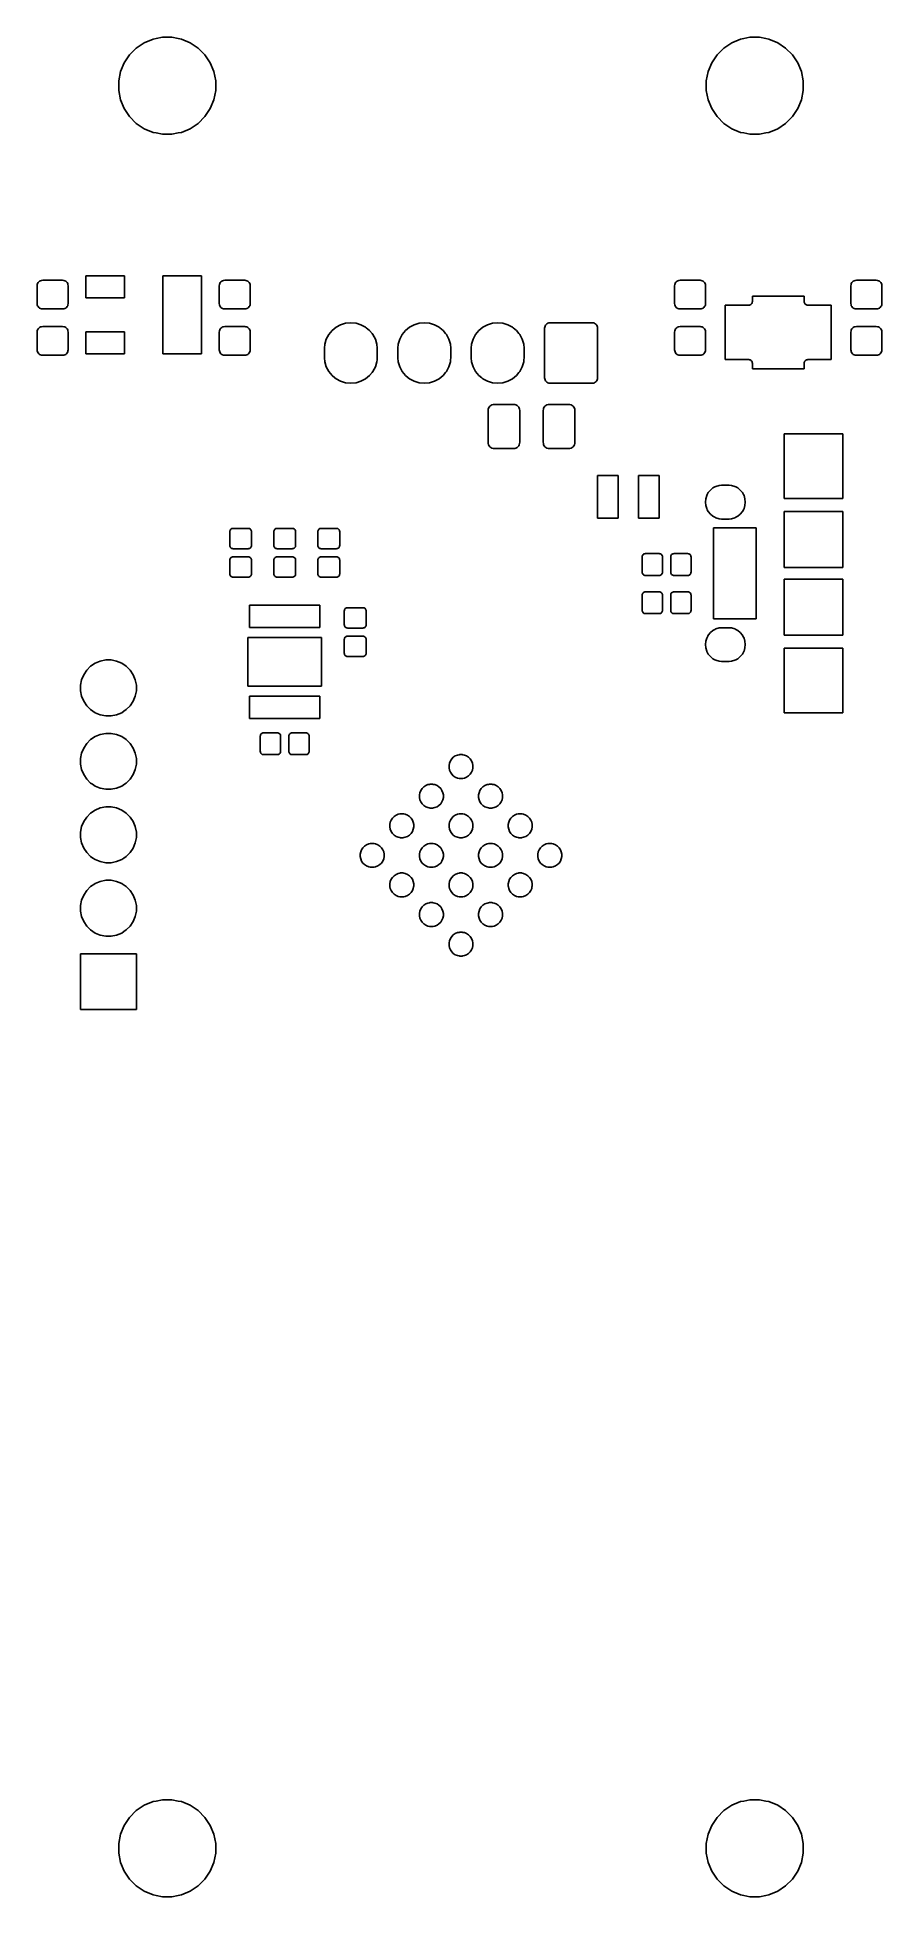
# Model space of a CAD drawing. Extents: x 100.6 to 129.3, y -161.7 to -98.3.
import ezdxf

# ---------------------------------------------------------------- set-up
doc = ezdxf.new("R2010")
doc.units = 0
doc.layers.add('BLACK', color=7, linetype='CONTINUOUS')

msp = doc.modelspace()

# ---------------------------------------------------------------- linework, layer by layer
at = {"layer": 'BLACK', "linetype": 'CONTINUOUS'}
for p, q in [((103.718, -98.948), (103.948, -98.718)), ((103.948, -98.718), (104.218, -98.537)), ((104.218, -98.537), (104.518, -98.412)), ((104.518, -98.412), (104.625, -98.391)), ((104.625, -98.391), (104.837, -98.349)), ((104.837, -98.349), (105.163, -98.349)), ((105.163, -98.349), (105.375, -98.391)), ((105.375, -98.391), (105.482, -98.412)), ((105.482, -98.412), (105.782, -98.537)), ((105.782, -98.537), (106.052, -98.718)), ((106.052, -98.718), (106.282, -98.948)), ((123.718, -98.948), (123.948, -98.718)), ((123.948, -98.718), (124.218, -98.537)), ((124.218, -98.537), (124.518, -98.412)), ((124.518, -98.412), (124.625, -98.391)), ((124.625, -98.391), (124.837, -98.349)), ((124.837, -98.349), (125.163, -98.349)), ((125.163, -98.349), (125.375, -98.391)), ((125.375, -98.391), (125.482, -98.412)), ((125.482, -98.412), (125.782, -98.537)), ((125.782, -98.537), (126.052, -98.718)), ((126.052, -98.718), (126.282, -98.948)), ((103.412, -99.518), (103.537, -99.218)), ((103.537, -99.218), (103.718, -98.948)), ((106.282, -98.948), (106.463, -99.218)), ((106.463, -99.218), (106.588, -99.518)), ((123.412, -99.518), (123.537, -99.218)), ((123.537, -99.218), (123.718, -98.948)), ((126.282, -98.948), (126.463, -99.218)), ((126.463, -99.218), (126.588, -99.518)), ((103.349, -99.837), (103.412, -99.518)), ((103.349, -100.163), (103.349, -99.837)), ((106.588, -99.518), (106.651, -99.837)), ((106.651, -99.837), (106.651, -100.163)), ((123.349, -99.837), (123.412, -99.518)), ((123.349, -100.163), (123.349, -99.837)), ((126.588, -99.518), (126.651, -99.837)), ((126.651, -99.837), (126.651, -100.163)), ((103.412, -100.482), (103.349, -100.163)), ((103.537, -100.782), (103.412, -100.482)), ((106.588, -100.482), (106.463, -100.782)), ((106.651, -100.163), (106.588, -100.482)), ((123.412, -100.482), (123.349, -100.163)), ((123.537, -100.782), (123.412, -100.482)), ((126.588, -100.482), (126.463, -100.782)), ((126.651, -100.163), (126.588, -100.482)), ((103.718, -101.052), (103.537, -100.782)), ((103.948, -101.282), (103.718, -101.052)), ((104.218, -101.463), (103.948, -101.282)), ((106.052, -101.282), (105.782, -101.463)), ((106.282, -101.052), (106.052, -101.282)), ((106.463, -100.782), (106.282, -101.052)), ((123.718, -101.052), (123.537, -100.782)), ((123.948, -101.282), (123.718, -101.052)), ((124.218, -101.463), (123.948, -101.282)), ((126.052, -101.282), (125.782, -101.463)), ((126.282, -101.052), (126.052, -101.282)), ((126.463, -100.782), (126.282, -101.052)), ((104.518, -101.588), (104.218, -101.463)), ((104.625, -101.609), (104.518, -101.588)), ((104.837, -101.651), (104.625, -101.609)), ((105.163, -101.651), (104.837, -101.651)), ((105.375, -101.609), (105.163, -101.651)), ((105.482, -101.588), (105.375, -101.609)), ((105.782, -101.463), (105.482, -101.588)), ((124.518, -101.588), (124.218, -101.463)), ((124.625, -101.609), (124.518, -101.588)), ((124.837, -101.651), (124.625, -101.609)), ((125.163, -101.651), (124.837, -101.651)), ((125.375, -101.609), (125.163, -101.651)), ((125.482, -101.588), (125.375, -101.609)), ((125.782, -101.463), (125.482, -101.588)), ((100.574, -106.812), (100.578, -106.77)), ((100.574, -107.413), (100.574, -106.812)), ((100.578, -106.77), (100.588, -106.736)), ((100.588, -106.736), (100.605, -106.705)), ((100.605, -106.705), (100.628, -106.678)), ((100.628, -106.678), (100.655, -106.655)), ((100.655, -106.655), (100.686, -106.638)), ((100.686, -106.638), (100.72, -106.628)), ((100.72, -106.628), (100.762, -106.624)), ((100.762, -106.624), (101.438, -106.624)), ((101.438, -106.624), (101.48, -106.628)), ((101.48, -106.628), (101.514, -106.638)), ((101.514, -106.638), (101.545, -106.655)), ((101.545, -106.655), (101.572, -106.678)), ((101.572, -106.678), (101.595, -106.705)), ((101.595, -106.705), (101.612, -106.736)), ((101.612, -106.736), (101.622, -106.77)), ((101.622, -106.77), (101.626, -106.812)), ((101.626, -106.812), (101.626, -107.413)), ((102.229, -107.226), (102.229, -106.474)), ((102.229, -106.474), (103.551, -106.474)), ((103.551, -106.474), (103.551, -107.226)), ((104.849, -109.126), (104.849, -106.474)), ((104.849, -106.474), (106.171, -106.474)), ((106.171, -106.474), (106.171, -109.126)), ((106.774, -106.812), (106.778, -106.77)), ((106.774, -107.413), (106.774, -106.812)), ((106.778, -106.77), (106.788, -106.736)), ((106.788, -106.736), (106.805, -106.705)), ((106.805, -106.705), (106.828, -106.678)), ((106.828, -106.678), (106.855, -106.655)), ((106.855, -106.655), (106.886, -106.638)), ((106.886, -106.638), (106.92, -106.628)), ((106.92, -106.628), (106.962, -106.624)), ((106.962, -106.624), (107.638, -106.624)), ((107.638, -106.624), (107.68, -106.628)), ((107.68, -106.628), (107.714, -106.638)), ((107.714, -106.638), (107.745, -106.655)), ((107.745, -106.655), (107.772, -106.678)), ((107.772, -106.678), (107.795, -106.705)), ((107.795, -106.705), (107.812, -106.736)), ((107.812, -106.736), (107.822, -106.77)), ((107.822, -106.77), (107.826, -106.812)), ((107.826, -106.812), (107.826, -107.413)), ((122.274, -106.812), (122.278, -106.77)), ((122.274, -107.413), (122.274, -106.812)), ((122.278, -106.77), (122.288, -106.736)), ((122.288, -106.736), (122.305, -106.705)), ((122.305, -106.705), (122.328, -106.678)), ((122.328, -106.678), (122.355, -106.655)), ((122.355, -106.655), (122.386, -106.638)), ((122.386, -106.638), (122.42, -106.628)), ((122.42, -106.628), (122.462, -106.624)), ((122.462, -106.624), (123.138, -106.624)), ((123.138, -106.624), (123.18, -106.628)), ((123.18, -106.628), (123.214, -106.638)), ((123.214, -106.638), (123.245, -106.655)), ((123.245, -106.655), (123.272, -106.678)), ((123.272, -106.678), (123.295, -106.705)), ((123.295, -106.705), (123.312, -106.736)), ((123.312, -106.736), (123.322, -106.77)), ((123.322, -106.77), (123.326, -106.812)), ((123.326, -106.812), (123.326, -107.413)), ((128.274, -106.812), (128.278, -106.77)), ((128.274, -107.413), (128.274, -106.812)), ((128.278, -106.77), (128.288, -106.736)), ((128.288, -106.736), (128.305, -106.705)), ((128.305, -106.705), (128.328, -106.678)), ((128.328, -106.678), (128.355, -106.655)), ((128.355, -106.655), (128.386, -106.638)), ((128.386, -106.638), (128.42, -106.628)), ((128.42, -106.628), (128.462, -106.624)), ((128.462, -106.624), (129.138, -106.624)), ((129.138, -106.624), (129.18, -106.628)), ((129.18, -106.628), (129.214, -106.638)), ((129.214, -106.638), (129.245, -106.655)), ((129.245, -106.655), (129.272, -106.678)), ((129.272, -106.678), (129.295, -106.705)), ((129.295, -106.705), (129.312, -106.736)), ((129.312, -106.736), (129.322, -106.77)), ((129.322, -106.77), (129.326, -106.812)), ((129.326, -106.812), (129.326, -107.413)), ((100.578, -107.455), (100.574, -107.413)), ((100.588, -107.489), (100.578, -107.455)), ((100.605, -107.52), (100.588, -107.489)), ((100.628, -107.547), (100.605, -107.52)), ((100.655, -107.57), (100.628, -107.547)), ((100.686, -107.587), (100.655, -107.57)), ((100.72, -107.597), (100.686, -107.587)), ((100.762, -107.601), (100.72, -107.597)), ((101.438, -107.601), (100.762, -107.601)), ((101.48, -107.597), (101.438, -107.601)), ((101.514, -107.587), (101.48, -107.597)), ((101.545, -107.57), (101.514, -107.587)), ((101.572, -107.547), (101.545, -107.57)), ((101.595, -107.52), (101.572, -107.547)), ((101.612, -107.489), (101.595, -107.52)), ((101.622, -107.455), (101.612, -107.489)), ((101.626, -107.413), (101.622, -107.455)), ((103.551, -107.226), (102.229, -107.226)), ((106.778, -107.455), (106.774, -107.413)), ((106.788, -107.489), (106.778, -107.455)), ((106.805, -107.52), (106.788, -107.489)), ((106.828, -107.547), (106.805, -107.52)), ((106.855, -107.57), (106.828, -107.547)), ((106.886, -107.587), (106.855, -107.57)), ((106.92, -107.597), (106.886, -107.587)), ((106.962, -107.601), (106.92, -107.597)), ((107.638, -107.601), (106.962, -107.601)), ((107.68, -107.597), (107.638, -107.601)), ((107.714, -107.587), (107.68, -107.597)), ((107.745, -107.57), (107.714, -107.587)), ((107.772, -107.547), (107.745, -107.57)), ((107.795, -107.52), (107.772, -107.547)), ((107.812, -107.489), (107.795, -107.52)), ((107.822, -107.455), (107.812, -107.489)), ((107.826, -107.413), (107.822, -107.455)), ((122.278, -107.455), (122.274, -107.413)), ((122.288, -107.489), (122.278, -107.455)), ((122.305, -107.52), (122.288, -107.489)), ((122.328, -107.547), (122.305, -107.52)), ((122.355, -107.57), (122.328, -107.547)), ((122.386, -107.587), (122.355, -107.57)), ((122.42, -107.597), (122.386, -107.587)), ((122.462, -107.601), (122.42, -107.597)), ((123.138, -107.601), (122.462, -107.601)), ((123.18, -107.597), (123.138, -107.601)), ((123.214, -107.587), (123.18, -107.597)), ((123.245, -107.57), (123.214, -107.587)), ((123.272, -107.547), (123.245, -107.57)), ((123.295, -107.52), (123.272, -107.547)), ((123.312, -107.489), (123.295, -107.52)), ((123.322, -107.455), (123.312, -107.489)), ((123.326, -107.413), (123.322, -107.455)), ((123.999, -109.326), (123.999, -107.474)), ((123.999, -107.474), (124.794, -107.474)), ((124.794, -107.474), (124.818, -107.472)), ((124.818, -107.472), (124.842, -107.464)), ((124.842, -107.464), (124.863, -107.453)), ((124.863, -107.453), (124.882, -107.437)), ((124.882, -107.437), (124.898, -107.418)), ((124.898, -107.418), (124.909, -107.397)), ((124.909, -107.397), (124.917, -107.373)), ((124.917, -107.373), (124.919, -107.349)), ((124.919, -107.349), (124.919, -107.159)), ((124.919, -107.159), (126.681, -107.159)), ((126.681, -107.159), (126.681, -107.349)), ((126.681, -107.349), (126.683, -107.373)), ((126.683, -107.373), (126.691, -107.397)), ((126.691, -107.397), (126.702, -107.418)), ((126.702, -107.418), (126.718, -107.437)), ((126.718, -107.437), (126.737, -107.453)), ((126.737, -107.453), (126.758, -107.464)), ((126.758, -107.464), (126.782, -107.472)), ((126.782, -107.472), (126.806, -107.474)), ((126.806, -107.474), (127.601, -107.474)), ((127.601, -107.474), (127.601, -109.326)), ((128.278, -107.455), (128.274, -107.413)), ((128.288, -107.489), (128.278, -107.455)), ((128.305, -107.52), (128.288, -107.489)), ((128.328, -107.547), (128.305, -107.52)), ((128.355, -107.57), (128.328, -107.547)), ((128.386, -107.587), (128.355, -107.57)), ((128.42, -107.597), (128.386, -107.587)), ((128.462, -107.601), (128.42, -107.597)), ((129.138, -107.601), (128.462, -107.601)), ((129.18, -107.597), (129.138, -107.601)), ((129.214, -107.587), (129.18, -107.597)), ((129.245, -107.57), (129.214, -107.587)), ((129.272, -107.547), (129.245, -107.57)), ((129.295, -107.52), (129.272, -107.547)), ((129.312, -107.489), (129.295, -107.52)), ((129.322, -107.455), (129.312, -107.489)), ((129.326, -107.413), (129.322, -107.455)), ((100.628, -108.253), (100.655, -108.23)), ((100.655, -108.23), (100.686, -108.213)), ((100.686, -108.213), (100.72, -108.203)), ((100.72, -108.203), (100.762, -108.199)), ((100.762, -108.199), (101.438, -108.199)), ((101.438, -108.199), (101.48, -108.203)), ((101.48, -108.203), (101.514, -108.213)), ((101.514, -108.213), (101.545, -108.23)), ((101.545, -108.23), (101.572, -108.253)), ((106.828, -108.253), (106.855, -108.23)), ((106.855, -108.23), (106.886, -108.213)), ((106.886, -108.213), (106.92, -108.203)), ((106.92, -108.203), (106.962, -108.199)), ((106.962, -108.199), (107.638, -108.199)), ((107.638, -108.199), (107.68, -108.203)), ((107.68, -108.203), (107.714, -108.213)), ((107.714, -108.213), (107.745, -108.23)), ((107.745, -108.23), (107.772, -108.253)), ((110.61, -108.335), (110.747, -108.222)), ((110.747, -108.222), (110.904, -108.139)), ((110.904, -108.139), (111.073, -108.087)), ((111.073, -108.087), (111.25, -108.07)), ((111.25, -108.07), (111.427, -108.087)), ((111.427, -108.087), (111.596, -108.139)), ((111.596, -108.139), (111.753, -108.222)), ((111.753, -108.222), (111.775, -108.24)), ((111.775, -108.24), (111.89, -108.335)), ((113.11, -108.335), (113.247, -108.222)), ((113.247, -108.222), (113.404, -108.139)), ((113.404, -108.139), (113.573, -108.087)), ((113.573, -108.087), (113.75, -108.07)), ((113.75, -108.07), (113.927, -108.087)), ((113.927, -108.087), (114.096, -108.139)), ((114.096, -108.139), (114.253, -108.222)), ((114.253, -108.222), (114.275, -108.24)), ((114.275, -108.24), (114.39, -108.335)), ((115.61, -108.335), (115.747, -108.222)), ((115.747, -108.222), (115.904, -108.139)), ((115.904, -108.139), (116.073, -108.087)), ((116.073, -108.087), (116.25, -108.07)), ((116.25, -108.07), (116.427, -108.087)), ((116.427, -108.087), (116.596, -108.139)), ((116.596, -108.139), (116.753, -108.222)), ((116.753, -108.222), (116.775, -108.24)), ((116.775, -108.24), (116.89, -108.335)), ((117.849, -108.257), (117.853, -108.216)), ((117.853, -108.216), (117.863, -108.183)), ((117.863, -108.183), (117.879, -108.153)), ((117.879, -108.153), (117.901, -108.126)), ((117.901, -108.126), (117.928, -108.104)), ((117.928, -108.104), (117.958, -108.088)), ((117.958, -108.088), (117.991, -108.078)), ((117.991, -108.078), (118.032, -108.074)), ((118.032, -108.074), (119.468, -108.074)), ((119.468, -108.074), (119.509, -108.078)), ((119.509, -108.078), (119.542, -108.088)), ((119.542, -108.088), (119.572, -108.104)), ((119.572, -108.104), (119.599, -108.126)), ((119.599, -108.126), (119.621, -108.153)), ((119.621, -108.153), (119.637, -108.183)), ((119.637, -108.183), (119.647, -108.216)), ((119.647, -108.216), (119.651, -108.257)), ((122.328, -108.253), (122.355, -108.23)), ((122.355, -108.23), (122.386, -108.213)), ((122.386, -108.213), (122.42, -108.203)), ((122.42, -108.203), (122.462, -108.199)), ((122.462, -108.199), (123.138, -108.199)), ((123.138, -108.199), (123.18, -108.203)), ((123.18, -108.203), (123.214, -108.213)), ((123.214, -108.213), (123.245, -108.23)), ((123.245, -108.23), (123.272, -108.253)), ((128.328, -108.253), (128.355, -108.23)), ((128.355, -108.23), (128.386, -108.213)), ((128.386, -108.213), (128.42, -108.203)), ((128.42, -108.203), (128.462, -108.199)), ((128.462, -108.199), (129.138, -108.199)), ((129.138, -108.199), (129.18, -108.203)), ((129.18, -108.203), (129.214, -108.213)), ((129.214, -108.213), (129.245, -108.23)), ((129.245, -108.23), (129.272, -108.253)), ((100.574, -108.387), (100.578, -108.345)), ((100.574, -108.988), (100.574, -108.387)), ((100.578, -108.345), (100.588, -108.311)), ((100.588, -108.311), (100.605, -108.28)), ((100.605, -108.28), (100.628, -108.253)), ((101.572, -108.253), (101.595, -108.28)), ((101.595, -108.28), (101.612, -108.311)), ((101.612, -108.311), (101.622, -108.345)), ((101.622, -108.345), (101.626, -108.387)), ((101.626, -108.387), (101.626, -108.988)), ((102.229, -109.126), (102.229, -108.374)), ((102.229, -108.374), (103.551, -108.374)), ((103.551, -108.374), (103.551, -109.126)), ((106.774, -108.387), (106.778, -108.345)), ((106.774, -108.988), (106.774, -108.387)), ((106.778, -108.345), (106.788, -108.311)), ((106.788, -108.311), (106.805, -108.28)), ((106.805, -108.28), (106.828, -108.253)), ((107.772, -108.253), (107.795, -108.28)), ((107.795, -108.28), (107.812, -108.311)), ((107.812, -108.311), (107.822, -108.345)), ((107.822, -108.345), (107.826, -108.387)), ((107.826, -108.387), (107.826, -108.988)), ((110.349, -108.931), (110.362, -108.798)), ((110.362, -108.798), (110.414, -108.629)), ((110.414, -108.629), (110.497, -108.472)), ((110.497, -108.472), (110.61, -108.335)), ((111.89, -108.335), (111.973, -108.436)), ((111.973, -108.436), (112.003, -108.472)), ((112.003, -108.472), (112.086, -108.629)), ((112.086, -108.629), (112.138, -108.798)), ((112.138, -108.798), (112.138, -108.798)), ((112.138, -108.798), (112.151, -108.931)), ((112.849, -108.931), (112.862, -108.798)), ((112.862, -108.798), (112.914, -108.629)), ((112.914, -108.629), (112.997, -108.472)), ((112.997, -108.472), (113.11, -108.335)), ((114.39, -108.335), (114.473, -108.436)), ((114.473, -108.436), (114.503, -108.472)), ((114.503, -108.472), (114.586, -108.629)), ((114.586, -108.629), (114.638, -108.798)), ((114.638, -108.798), (114.638, -108.798)), ((114.638, -108.798), (114.651, -108.931)), ((115.349, -108.931), (115.362, -108.798)), ((115.362, -108.798), (115.414, -108.629)), ((115.414, -108.629), (115.497, -108.472)), ((115.497, -108.472), (115.61, -108.335)), ((116.89, -108.335), (116.973, -108.436)), ((116.973, -108.436), (117.003, -108.472)), ((117.003, -108.472), (117.086, -108.629)), ((117.086, -108.629), (117.138, -108.798)), ((117.138, -108.798), (117.138, -108.798)), ((117.138, -108.798), (117.151, -108.931)), ((117.849, -109.943), (117.849, -108.257)), ((119.651, -108.257), (119.651, -109.943)), ((122.274, -108.387), (122.278, -108.345)), ((122.274, -108.988), (122.274, -108.387)), ((122.278, -108.345), (122.288, -108.311)), ((122.288, -108.311), (122.305, -108.28)), ((122.305, -108.28), (122.328, -108.253)), ((123.272, -108.253), (123.295, -108.28)), ((123.295, -108.28), (123.312, -108.311)), ((123.312, -108.311), (123.322, -108.345)), ((123.322, -108.345), (123.326, -108.387)), ((123.326, -108.387), (123.326, -108.988)), ((128.274, -108.387), (128.278, -108.345)), ((128.274, -108.988), (128.274, -108.387)), ((128.278, -108.345), (128.288, -108.311)), ((128.288, -108.311), (128.305, -108.28)), ((128.305, -108.28), (128.328, -108.253)), ((129.272, -108.253), (129.295, -108.28)), ((129.295, -108.28), (129.312, -108.311)), ((129.312, -108.311), (129.322, -108.345)), ((129.322, -108.345), (129.326, -108.387)), ((129.326, -108.387), (129.326, -108.988)), ((100.578, -109.03), (100.574, -108.988)), ((100.588, -109.064), (100.578, -109.03)), ((100.605, -109.095), (100.588, -109.064)), ((100.628, -109.122), (100.605, -109.095)), ((100.655, -109.145), (100.628, -109.122)), ((100.686, -109.162), (100.655, -109.145)), ((100.72, -109.172), (100.686, -109.162)), ((100.762, -109.176), (100.72, -109.172)), ((101.438, -109.176), (100.762, -109.176)), ((101.48, -109.172), (101.438, -109.176)), ((101.514, -109.162), (101.48, -109.172)), ((101.545, -109.145), (101.514, -109.162)), ((101.572, -109.122), (101.545, -109.145)), ((101.595, -109.095), (101.572, -109.122)), ((101.612, -109.064), (101.595, -109.095)), ((101.622, -109.03), (101.612, -109.064)), ((101.626, -108.988), (101.622, -109.03)), ((103.551, -109.126), (102.229, -109.126)), ((106.171, -109.126), (104.849, -109.126)), ((106.778, -109.03), (106.774, -108.988)), ((106.788, -109.064), (106.778, -109.03)), ((106.805, -109.095), (106.788, -109.064)), ((106.828, -109.122), (106.805, -109.095)), ((106.855, -109.145), (106.828, -109.122)), ((106.886, -109.162), (106.855, -109.145)), ((106.92, -109.172), (106.886, -109.162)), ((106.962, -109.176), (106.92, -109.172)), ((107.638, -109.176), (106.962, -109.176)), ((107.68, -109.172), (107.638, -109.176)), ((107.714, -109.162), (107.68, -109.172)), ((107.745, -109.145), (107.714, -109.162)), ((107.772, -109.122), (107.745, -109.145)), ((107.795, -109.095), (107.772, -109.122)), ((107.812, -109.064), (107.795, -109.095)), ((107.822, -109.03), (107.812, -109.064)), ((107.826, -108.988), (107.822, -109.03)), ((110.349, -109.269), (110.349, -108.931)), ((110.362, -109.402), (110.349, -109.269)), ((110.414, -109.571), (110.362, -109.402)), ((112.138, -109.402), (112.086, -109.571)), ((112.145, -109.328), (112.138, -109.402)), ((112.151, -109.269), (112.145, -109.328)), ((112.151, -108.931), (112.151, -109.269)), ((112.849, -109.269), (112.849, -108.931)), ((112.862, -109.402), (112.849, -109.269)), ((112.914, -109.571), (112.862, -109.402)), ((114.638, -109.402), (114.586, -109.571)), ((114.645, -109.328), (114.638, -109.402)), ((114.651, -109.269), (114.645, -109.328)), ((114.651, -108.931), (114.651, -109.269)), ((115.349, -109.269), (115.349, -108.931)), ((115.362, -109.402), (115.349, -109.269)), ((115.414, -109.571), (115.362, -109.402)), ((117.138, -109.402), (117.086, -109.571)), ((117.145, -109.328), (117.138, -109.402)), ((117.151, -109.269), (117.145, -109.328)), ((117.151, -108.931), (117.151, -109.269)), ((122.278, -109.03), (122.274, -108.988)), ((122.288, -109.064), (122.278, -109.03)), ((122.305, -109.095), (122.288, -109.064)), ((122.328, -109.122), (122.305, -109.095)), ((122.355, -109.145), (122.328, -109.122)), ((122.386, -109.162), (122.355, -109.145)), ((122.42, -109.172), (122.386, -109.162)), ((122.462, -109.176), (122.42, -109.172)), ((123.138, -109.176), (122.462, -109.176)), ((123.18, -109.172), (123.138, -109.176)), ((123.214, -109.162), (123.18, -109.172)), ((123.245, -109.145), (123.214, -109.162)), ((123.272, -109.122), (123.245, -109.145)), ((123.295, -109.095), (123.272, -109.122)), ((123.312, -109.064), (123.295, -109.095)), ((123.322, -109.03), (123.312, -109.064)), ((123.326, -108.988), (123.322, -109.03)), ((124.794, -109.326), (123.999, -109.326)), ((124.818, -109.328), (124.794, -109.326)), ((124.842, -109.336), (124.818, -109.328)), ((124.863, -109.347), (124.842, -109.336)), ((124.882, -109.363), (124.863, -109.347)), ((124.898, -109.382), (124.882, -109.363)), ((124.909, -109.403), (124.898, -109.382)), ((124.917, -109.427), (124.909, -109.403)), ((124.919, -109.451), (124.917, -109.427)), ((124.919, -109.641), (124.919, -109.451)), ((126.683, -109.427), (126.681, -109.451)), ((126.681, -109.451), (126.681, -109.641)), ((126.691, -109.403), (126.683, -109.427)), ((126.702, -109.382), (126.691, -109.403)), ((126.718, -109.363), (126.702, -109.382)), ((126.737, -109.347), (126.718, -109.363)), ((126.758, -109.336), (126.737, -109.347)), ((126.782, -109.328), (126.758, -109.336)), ((126.806, -109.326), (126.782, -109.328)), ((127.601, -109.326), (126.806, -109.326)), ((128.278, -109.03), (128.274, -108.988)), ((128.288, -109.064), (128.278, -109.03)), ((128.305, -109.095), (128.288, -109.064)), ((128.328, -109.122), (128.305, -109.095)), ((128.355, -109.145), (128.328, -109.122)), ((128.386, -109.162), (128.355, -109.145)), ((128.42, -109.172), (128.386, -109.162)), ((128.462, -109.176), (128.42, -109.172)), ((129.138, -109.176), (128.462, -109.176)), ((129.18, -109.172), (129.138, -109.176)), ((129.214, -109.162), (129.18, -109.172)), ((129.245, -109.145), (129.214, -109.162)), ((129.272, -109.122), (129.245, -109.145)), ((129.295, -109.095), (129.272, -109.122)), ((129.312, -109.064), (129.295, -109.095)), ((129.322, -109.03), (129.312, -109.064)), ((129.326, -108.988), (129.322, -109.03)), ((110.497, -109.728), (110.414, -109.571)), ((110.414, -109.571), (110.414, -109.571)), ((110.61, -109.865), (110.497, -109.728)), ((110.705, -109.943), (110.61, -109.865)), ((110.747, -109.978), (110.705, -109.943)), ((110.904, -110.061), (110.747, -109.978)), ((111.073, -110.113), (110.904, -110.061)), ((111.25, -110.13), (111.073, -110.113)), ((111.427, -110.113), (111.25, -110.13)), ((111.596, -110.061), (111.427, -110.113)), ((111.753, -109.978), (111.596, -110.061)), ((111.596, -110.061), (111.596, -110.061)), ((111.89, -109.865), (111.753, -109.978)), ((111.973, -109.764), (111.89, -109.865)), ((112.003, -109.728), (111.973, -109.764)), ((112.086, -109.571), (112.003, -109.728)), ((112.997, -109.728), (112.914, -109.571)), ((112.914, -109.571), (112.914, -109.571)), ((113.11, -109.865), (112.997, -109.728)), ((113.205, -109.943), (113.11, -109.865)), ((113.247, -109.978), (113.205, -109.943)), ((113.404, -110.061), (113.247, -109.978)), ((113.573, -110.113), (113.404, -110.061)), ((113.75, -110.13), (113.573, -110.113)), ((113.927, -110.113), (113.75, -110.13)), ((114.096, -110.061), (113.927, -110.113)), ((114.253, -109.978), (114.096, -110.061)), ((114.096, -110.061), (114.096, -110.061)), ((114.39, -109.865), (114.253, -109.978)), ((114.473, -109.764), (114.39, -109.865)), ((114.503, -109.728), (114.473, -109.764)), ((114.586, -109.571), (114.503, -109.728)), ((115.497, -109.728), (115.414, -109.571)), ((115.414, -109.571), (115.414, -109.571)), ((115.61, -109.865), (115.497, -109.728)), ((115.705, -109.943), (115.61, -109.865)), ((115.747, -109.978), (115.705, -109.943)), ((115.904, -110.061), (115.747, -109.978)), ((116.073, -110.113), (115.904, -110.061)), ((116.25, -110.13), (116.073, -110.113)), ((116.427, -110.113), (116.25, -110.13)), ((116.596, -110.061), (116.427, -110.113)), ((116.753, -109.978), (116.596, -110.061)), ((116.596, -110.061), (116.596, -110.061)), ((116.89, -109.865), (116.753, -109.978)), ((116.973, -109.764), (116.89, -109.865)), ((117.003, -109.728), (116.973, -109.764)), ((117.086, -109.571), (117.003, -109.728)), ((117.853, -109.984), (117.849, -109.943)), ((117.863, -110.017), (117.853, -109.984)), ((117.879, -110.047), (117.863, -110.017)), ((117.901, -110.074), (117.879, -110.047)), ((117.928, -110.096), (117.901, -110.074)), ((117.958, -110.112), (117.928, -110.096)), ((117.991, -110.122), (117.958, -110.112)), ((118.032, -110.126), (117.991, -110.122)), ((119.468, -110.126), (118.032, -110.126)), ((119.509, -110.122), (119.468, -110.126)), ((119.542, -110.112), (119.509, -110.122)), ((119.572, -110.096), (119.542, -110.112)), ((119.599, -110.074), (119.572, -110.096)), ((119.621, -110.047), (119.599, -110.074)), ((119.637, -110.017), (119.621, -110.047)), ((119.647, -109.984), (119.637, -110.017)), ((119.651, -109.943), (119.647, -109.984)), ((126.681, -109.641), (124.919, -109.641)), ((115.924, -111.062), (115.929, -111.016)), ((115.924, -112.138), (115.924, -111.062)), ((115.929, -111.016), (115.94, -110.977)), ((115.94, -110.977), (115.959, -110.941)), ((115.959, -110.941), (115.985, -110.91)), ((115.985, -110.91), (116.016, -110.884)), ((116.016, -110.884), (116.052, -110.865)), ((116.052, -110.865), (116.091, -110.854)), ((116.091, -110.854), (116.137, -110.849)), ((116.137, -110.849), (116.788, -110.849)), ((116.788, -110.849), (116.834, -110.854)), ((116.834, -110.854), (116.873, -110.865)), ((116.873, -110.865), (116.909, -110.884)), ((116.909, -110.884), (116.94, -110.91)), ((116.94, -110.91), (116.966, -110.941)), ((116.966, -110.941), (116.985, -110.977)), ((116.985, -110.977), (116.996, -111.016)), ((116.996, -111.016), (117.001, -111.062)), ((117.001, -111.062), (117.001, -112.138)), ((117.799, -111.062), (117.804, -111.016)), ((117.799, -112.138), (117.799, -111.062)), ((117.804, -111.016), (117.815, -110.977)), ((117.815, -110.977), (117.834, -110.941)), ((117.834, -110.941), (117.86, -110.91)), ((117.86, -110.91), (117.891, -110.884)), ((117.891, -110.884), (117.927, -110.865)), ((117.927, -110.865), (117.966, -110.854)), ((117.966, -110.854), (118.012, -110.849)), ((118.012, -110.849), (118.663, -110.849)), ((118.663, -110.849), (118.709, -110.854)), ((118.709, -110.854), (118.748, -110.865)), ((118.748, -110.865), (118.784, -110.884)), ((118.784, -110.884), (118.815, -110.91)), ((118.815, -110.91), (118.841, -110.941)), ((118.841, -110.941), (118.86, -110.977)), ((118.86, -110.977), (118.871, -111.016)), ((118.871, -111.016), (118.876, -111.062)), ((118.876, -111.062), (118.876, -112.138)), ((125.999, -114.051), (125.999, -111.849)), ((125.999, -111.849), (128.001, -111.849)), ((128.001, -111.849), (128.001, -114.051)), ((115.929, -112.184), (115.924, -112.138)), ((115.94, -112.223), (115.929, -112.184)), ((115.959, -112.259), (115.94, -112.223)), ((115.985, -112.29), (115.959, -112.259)), ((116.016, -112.316), (115.985, -112.29)), ((116.052, -112.335), (116.016, -112.316)), ((116.091, -112.346), (116.052, -112.335)), ((116.137, -112.351), (116.091, -112.346)), ((116.788, -112.351), (116.137, -112.351)), ((116.834, -112.346), (116.788, -112.351)), ((116.873, -112.335), (116.834, -112.346)), ((116.909, -112.316), (116.873, -112.335)), ((116.94, -112.29), (116.909, -112.316)), ((116.966, -112.259), (116.94, -112.29)), ((116.985, -112.223), (116.966, -112.259)), ((116.996, -112.184), (116.985, -112.223)), ((117.001, -112.138), (116.996, -112.184)), ((117.804, -112.184), (117.799, -112.138)), ((117.815, -112.223), (117.804, -112.184)), ((117.834, -112.259), (117.815, -112.223)), ((117.86, -112.29), (117.834, -112.259)), ((117.891, -112.316), (117.86, -112.29)), ((117.927, -112.335), (117.891, -112.316)), ((117.966, -112.346), (117.927, -112.335)), ((118.012, -112.351), (117.966, -112.346)), ((118.663, -112.351), (118.012, -112.351)), ((118.709, -112.346), (118.663, -112.351)), ((118.748, -112.335), (118.709, -112.346)), ((118.784, -112.316), (118.748, -112.335)), ((118.815, -112.29), (118.784, -112.316)), ((118.841, -112.259), (118.815, -112.29)), ((118.86, -112.223), (118.841, -112.259)), ((118.871, -112.184), (118.86, -112.223)), ((118.876, -112.138), (118.871, -112.184)), ((119.649, -114.726), (119.649, -113.274)), ((119.649, -113.274), (120.351, -113.274)), ((120.351, -113.274), (120.351, -114.726)), ((121.049, -114.726), (121.049, -113.274)), ((121.049, -113.274), (121.751, -113.274)), ((121.751, -113.274), (121.751, -114.726)), ((123.365, -113.954), (123.385, -113.917)), ((123.385, -113.917), (123.419, -113.853)), ((123.419, -113.853), (123.491, -113.766)), ((123.491, -113.766), (123.578, -113.694)), ((123.578, -113.694), (123.642, -113.66)), ((123.642, -113.66), (123.679, -113.64)), ((123.679, -113.64), (123.787, -113.607)), ((123.679, -113.64), (123.679, -113.64)), ((123.787, -113.607), (123.872, -113.599)), ((123.872, -113.599), (124.128, -113.599)), ((124.128, -113.599), (124.213, -113.607)), ((124.213, -113.607), (124.321, -113.64)), ((124.321, -113.64), (124.321, -113.64)), ((124.321, -113.64), (124.358, -113.66)), ((124.358, -113.66), (124.422, -113.694)), ((124.422, -113.694), (124.509, -113.766)), ((124.509, -113.766), (124.581, -113.853)), ((124.581, -113.853), (124.615, -113.917)), ((124.615, -113.917), (124.635, -113.954)), ((123.321, -114.175), (123.332, -114.062)), ((123.332, -114.288), (123.321, -114.175)), ((123.332, -114.062), (123.365, -113.954)), ((123.365, -114.396), (123.332, -114.288)), ((123.365, -113.954), (123.365, -113.954)), ((123.385, -114.433), (123.365, -114.396)), ((123.365, -114.396), (123.365, -114.396)), ((123.419, -114.497), (123.385, -114.433)), ((123.491, -114.584), (123.419, -114.497)), ((124.581, -114.497), (124.509, -114.584)), ((124.615, -114.433), (124.581, -114.497)), ((124.635, -114.396), (124.615, -114.433)), ((124.635, -113.954), (124.635, -113.954)), ((124.635, -113.954), (124.668, -114.062)), ((124.668, -114.288), (124.635, -114.396)), ((124.635, -114.396), (124.635, -114.396)), ((124.668, -114.062), (124.679, -114.175)), ((124.679, -114.175), (124.668, -114.288)), ((128.001, -114.051), (125.999, -114.051)), ((125.999, -116.401), (125.999, -114.499)), ((125.999, -114.499), (128.001, -114.499)), ((128.001, -114.499), (128.001, -116.401)), ((107.129, -115.186), (107.132, -115.158)), ((107.129, -115.644), (107.129, -115.186)), ((107.132, -115.158), (107.138, -115.137)), ((107.138, -115.137), (107.148, -115.118)), ((107.148, -115.118), (107.162, -115.102)), ((107.162, -115.102), (107.178, -115.088)), ((107.178, -115.088), (107.197, -115.078)), ((107.197, -115.078), (107.218, -115.072)), ((107.218, -115.072), (107.246, -115.069)), ((107.246, -115.069), (107.754, -115.069)), ((107.754, -115.069), (107.782, -115.072)), ((107.782, -115.072), (107.803, -115.078)), ((107.803, -115.078), (107.822, -115.088)), ((107.822, -115.088), (107.838, -115.102)), ((107.838, -115.102), (107.852, -115.118)), ((107.852, -115.118), (107.862, -115.137)), ((107.862, -115.137), (107.868, -115.158)), ((107.868, -115.158), (107.871, -115.186)), ((107.871, -115.186), (107.871, -115.644)), ((108.629, -115.186), (108.632, -115.158)), ((108.629, -115.644), (108.629, -115.186)), ((108.632, -115.158), (108.638, -115.137)), ((108.638, -115.137), (108.648, -115.118)), ((108.648, -115.118), (108.662, -115.102)), ((108.662, -115.102), (108.678, -115.088)), ((108.678, -115.088), (108.697, -115.078)), ((108.697, -115.078), (108.718, -115.072)), ((108.718, -115.072), (108.746, -115.069)), ((108.746, -115.069), (109.254, -115.069)), ((109.254, -115.069), (109.282, -115.072)), ((109.282, -115.072), (109.303, -115.078)), ((109.303, -115.078), (109.322, -115.088)), ((109.322, -115.088), (109.338, -115.102)), ((109.338, -115.102), (109.352, -115.118)), ((109.352, -115.118), (109.362, -115.137)), ((109.362, -115.137), (109.368, -115.158)), ((109.368, -115.158), (109.371, -115.186)), ((109.371, -115.186), (109.371, -115.644)), ((110.129, -115.186), (110.132, -115.158)), ((110.129, -115.644), (110.129, -115.186)), ((110.132, -115.158), (110.138, -115.137)), ((110.138, -115.137), (110.148, -115.118)), ((110.148, -115.118), (110.162, -115.102)), ((110.162, -115.102), (110.178, -115.088)), ((110.178, -115.088), (110.197, -115.078)), ((110.197, -115.078), (110.218, -115.072)), ((110.218, -115.072), (110.246, -115.069)), ((110.246, -115.069), (110.754, -115.069)), ((110.754, -115.069), (110.782, -115.072)), ((110.782, -115.072), (110.803, -115.078)), ((110.803, -115.078), (110.822, -115.088)), ((110.822, -115.088), (110.838, -115.102)), ((110.838, -115.102), (110.852, -115.118)), ((110.852, -115.118), (110.862, -115.137)), ((110.862, -115.137), (110.868, -115.158)), ((110.868, -115.158), (110.871, -115.186)), ((110.871, -115.186), (110.871, -115.644)), ((120.351, -114.726), (119.649, -114.726)), ((121.751, -114.726), (121.049, -114.726)), ((123.578, -114.656), (123.491, -114.584)), ((123.642, -114.69), (123.578, -114.656)), ((123.599, -118.151), (123.599, -115.049)), ((123.599, -115.049), (125.051, -115.049)), ((123.679, -114.71), (123.642, -114.69)), ((123.787, -114.743), (123.679, -114.71)), ((123.679, -114.71), (123.679, -114.71)), ((123.872, -114.751), (123.787, -114.743)), ((124.128, -114.751), (123.872, -114.751)), ((124.213, -114.743), (124.128, -114.751)), ((124.321, -114.71), (124.213, -114.743)), ((124.358, -114.69), (124.321, -114.71)), ((124.321, -114.71), (124.321, -114.71)), ((124.422, -114.656), (124.358, -114.69)), ((124.509, -114.584), (124.422, -114.656)), ((125.051, -115.049), (125.051, -118.151)), ((107.132, -115.672), (107.129, -115.644)), ((107.138, -115.693), (107.132, -115.672)), ((107.148, -115.712), (107.138, -115.693)), ((107.162, -115.728), (107.148, -115.712)), ((107.178, -115.742), (107.162, -115.728)), ((107.197, -115.752), (107.178, -115.742)), ((107.218, -115.758), (107.197, -115.752)), ((107.246, -115.761), (107.218, -115.758)), ((107.754, -115.761), (107.246, -115.761)), ((107.782, -115.758), (107.754, -115.761)), ((107.803, -115.752), (107.782, -115.758)), ((107.822, -115.742), (107.803, -115.752)), ((107.838, -115.728), (107.822, -115.742)), ((107.852, -115.712), (107.838, -115.728)), ((107.862, -115.693), (107.852, -115.712)), ((107.868, -115.672), (107.862, -115.693)), ((107.871, -115.644), (107.868, -115.672)), ((108.632, -115.672), (108.629, -115.644)), ((108.638, -115.693), (108.632, -115.672)), ((108.648, -115.712), (108.638, -115.693)), ((108.662, -115.728), (108.648, -115.712)), ((108.678, -115.742), (108.662, -115.728)), ((108.697, -115.752), (108.678, -115.742)), ((108.718, -115.758), (108.697, -115.752)), ((108.746, -115.761), (108.718, -115.758)), ((109.254, -115.761), (108.746, -115.761)), ((109.282, -115.758), (109.254, -115.761)), ((109.303, -115.752), (109.282, -115.758)), ((109.322, -115.742), (109.303, -115.752)), ((109.338, -115.728), (109.322, -115.742)), ((109.352, -115.712), (109.338, -115.728)), ((109.362, -115.693), (109.352, -115.712)), ((109.368, -115.672), (109.362, -115.693)), ((109.371, -115.644), (109.368, -115.672)), ((110.132, -115.672), (110.129, -115.644)), ((110.138, -115.693), (110.132, -115.672)), ((110.148, -115.712), (110.138, -115.693)), ((110.162, -115.728), (110.148, -115.712)), ((110.178, -115.742), (110.162, -115.728)), ((110.197, -115.752), (110.178, -115.742)), ((110.218, -115.758), (110.197, -115.752)), ((110.246, -115.761), (110.218, -115.758)), ((110.754, -115.761), (110.246, -115.761)), ((110.782, -115.758), (110.754, -115.761)), ((110.803, -115.752), (110.782, -115.758)), ((110.822, -115.742), (110.803, -115.752)), ((110.838, -115.728), (110.822, -115.742)), ((110.852, -115.712), (110.838, -115.728)), ((110.862, -115.693), (110.852, -115.712)), ((110.868, -115.672), (110.862, -115.693)), ((110.871, -115.644), (110.868, -115.672)), ((107.129, -116.156), (107.132, -116.128)), ((107.129, -116.614), (107.129, -116.156)), ((107.132, -116.128), (107.138, -116.107)), ((107.138, -116.107), (107.148, -116.088)), ((107.148, -116.088), (107.162, -116.072)), ((107.162, -116.072), (107.178, -116.058)), ((107.178, -116.058), (107.197, -116.048)), ((107.197, -116.048), (107.218, -116.042)), ((107.218, -116.042), (107.246, -116.039)), ((107.246, -116.039), (107.754, -116.039)), ((107.754, -116.039), (107.782, -116.042)), ((107.782, -116.042), (107.803, -116.048)), ((107.803, -116.048), (107.822, -116.058)), ((107.822, -116.058), (107.838, -116.072)), ((107.838, -116.072), (107.852, -116.088)), ((107.852, -116.088), (107.862, -116.107)), ((107.862, -116.107), (107.868, -116.128)), ((107.868, -116.128), (107.871, -116.156)), ((107.871, -116.156), (107.871, -116.614)), ((108.629, -116.156), (108.632, -116.128)), ((108.629, -116.614), (108.629, -116.156)), ((108.632, -116.128), (108.638, -116.107)), ((108.638, -116.107), (108.648, -116.088)), ((108.648, -116.088), (108.662, -116.072)), ((108.662, -116.072), (108.678, -116.058)), ((108.678, -116.058), (108.697, -116.048)), ((108.697, -116.048), (108.718, -116.042)), ((108.718, -116.042), (108.746, -116.039)), ((108.746, -116.039), (109.254, -116.039)), ((109.254, -116.039), (109.282, -116.042)), ((109.282, -116.042), (109.303, -116.048)), ((109.303, -116.048), (109.322, -116.058)), ((109.322, -116.058), (109.338, -116.072)), ((109.338, -116.072), (109.352, -116.088)), ((109.352, -116.088), (109.362, -116.107)), ((109.362, -116.107), (109.368, -116.128)), ((109.368, -116.128), (109.371, -116.156)), ((109.371, -116.156), (109.371, -116.614)), ((110.129, -116.156), (110.132, -116.128)), ((110.129, -116.614), (110.129, -116.156)), ((110.132, -116.128), (110.138, -116.107)), ((110.138, -116.107), (110.148, -116.088)), ((110.148, -116.088), (110.162, -116.072)), ((110.162, -116.072), (110.178, -116.058)), ((110.178, -116.058), (110.197, -116.048)), ((110.197, -116.048), (110.218, -116.042)), ((110.218, -116.042), (110.246, -116.039)), ((110.246, -116.039), (110.754, -116.039)), ((110.754, -116.039), (110.782, -116.042)), ((110.782, -116.042), (110.803, -116.048)), ((110.803, -116.048), (110.822, -116.058)), ((110.822, -116.058), (110.838, -116.072)), ((110.838, -116.072), (110.852, -116.088)), ((110.852, -116.088), (110.862, -116.107)), ((110.862, -116.107), (110.868, -116.128)), ((110.868, -116.128), (110.871, -116.156)), ((110.871, -116.156), (110.871, -116.614)), ((121.169, -116.046), (121.172, -116.018)), ((121.169, -116.554), (121.169, -116.046)), ((121.172, -116.018), (121.178, -115.997)), ((121.178, -115.997), (121.188, -115.978)), ((121.188, -115.978), (121.202, -115.962)), ((121.202, -115.962), (121.218, -115.948)), ((121.218, -115.948), (121.237, -115.938)), ((121.237, -115.938), (121.258, -115.932)), ((121.258, -115.932), (121.286, -115.929)), ((121.286, -115.929), (121.744, -115.929)), ((121.744, -115.929), (121.772, -115.932)), ((121.772, -115.932), (121.793, -115.938)), ((121.793, -115.938), (121.812, -115.948)), ((121.812, -115.948), (121.828, -115.962)), ((121.828, -115.962), (121.842, -115.978)), ((121.842, -115.978), (121.852, -115.997)), ((121.852, -115.997), (121.858, -116.018)), ((121.858, -116.018), (121.861, -116.046)), ((121.861, -116.046), (121.861, -116.554)), ((122.139, -116.046), (122.142, -116.018)), ((122.139, -116.554), (122.139, -116.046)), ((122.142, -116.018), (122.148, -115.997)), ((122.148, -115.997), (122.158, -115.978)), ((122.158, -115.978), (122.172, -115.962)), ((122.172, -115.962), (122.188, -115.948)), ((122.188, -115.948), (122.207, -115.938)), ((122.207, -115.938), (122.228, -115.932)), ((122.228, -115.932), (122.256, -115.929)), ((122.256, -115.929), (122.714, -115.929)), ((122.714, -115.929), (122.742, -115.932)), ((122.742, -115.932), (122.763, -115.938)), ((122.763, -115.938), (122.782, -115.948)), ((122.782, -115.948), (122.798, -115.962)), ((122.798, -115.962), (122.812, -115.978)), ((122.812, -115.978), (122.822, -115.997)), ((122.822, -115.997), (122.828, -116.018)), ((122.828, -116.018), (122.831, -116.046)), ((122.831, -116.046), (122.831, -116.554)), ((128.001, -116.401), (125.999, -116.401)), ((107.132, -116.642), (107.129, -116.614)), ((107.138, -116.663), (107.132, -116.642)), ((107.148, -116.682), (107.138, -116.663)), ((107.162, -116.698), (107.148, -116.682)), ((107.178, -116.712), (107.162, -116.698)), ((107.197, -116.722), (107.178, -116.712)), ((107.218, -116.728), (107.197, -116.722)), ((107.246, -116.731), (107.218, -116.728)), ((107.754, -116.731), (107.246, -116.731)), ((107.782, -116.728), (107.754, -116.731)), ((107.803, -116.722), (107.782, -116.728)), ((107.822, -116.712), (107.803, -116.722)), ((107.838, -116.698), (107.822, -116.712)), ((107.852, -116.682), (107.838, -116.698)), ((107.862, -116.663), (107.852, -116.682)), ((107.868, -116.642), (107.862, -116.663)), ((107.871, -116.614), (107.868, -116.642)), ((108.632, -116.642), (108.629, -116.614)), ((108.638, -116.663), (108.632, -116.642)), ((108.648, -116.682), (108.638, -116.663)), ((108.662, -116.698), (108.648, -116.682)), ((108.678, -116.712), (108.662, -116.698)), ((108.697, -116.722), (108.678, -116.712)), ((108.718, -116.728), (108.697, -116.722)), ((108.746, -116.731), (108.718, -116.728)), ((109.254, -116.731), (108.746, -116.731)), ((109.282, -116.728), (109.254, -116.731)), ((109.303, -116.722), (109.282, -116.728)), ((109.322, -116.712), (109.303, -116.722)), ((109.338, -116.698), (109.322, -116.712)), ((109.352, -116.682), (109.338, -116.698)), ((109.362, -116.663), (109.352, -116.682)), ((109.368, -116.642), (109.362, -116.663)), ((109.371, -116.614), (109.368, -116.642)), ((110.132, -116.642), (110.129, -116.614)), ((110.138, -116.663), (110.132, -116.642)), ((110.148, -116.682), (110.138, -116.663)), ((110.162, -116.698), (110.148, -116.682)), ((110.178, -116.712), (110.162, -116.698)), ((110.197, -116.722), (110.178, -116.712)), ((110.218, -116.728), (110.197, -116.722)), ((110.246, -116.731), (110.218, -116.728)), ((110.754, -116.731), (110.246, -116.731)), ((110.782, -116.728), (110.754, -116.731)), ((110.803, -116.722), (110.782, -116.728)), ((110.822, -116.712), (110.803, -116.722)), ((110.838, -116.698), (110.822, -116.712)), ((110.852, -116.682), (110.838, -116.698)), ((110.862, -116.663), (110.852, -116.682)), ((110.868, -116.642), (110.862, -116.663)), ((110.871, -116.614), (110.868, -116.642)), ((121.172, -116.582), (121.169, -116.554)), ((121.178, -116.603), (121.172, -116.582)), ((121.188, -116.622), (121.178, -116.603)), ((121.202, -116.638), (121.188, -116.622)), ((121.218, -116.652), (121.202, -116.638)), ((121.237, -116.662), (121.218, -116.652)), ((121.258, -116.668), (121.237, -116.662)), ((121.286, -116.671), (121.258, -116.668)), ((121.744, -116.671), (121.286, -116.671)), ((121.772, -116.668), (121.744, -116.671)), ((121.793, -116.662), (121.772, -116.668)), ((121.812, -116.652), (121.793, -116.662)), ((121.828, -116.638), (121.812, -116.652)), ((121.842, -116.622), (121.828, -116.638)), ((121.852, -116.603), (121.842, -116.622)), ((121.858, -116.582), (121.852, -116.603)), ((121.861, -116.554), (121.858, -116.582)), ((122.142, -116.582), (122.139, -116.554)), ((122.148, -116.603), (122.142, -116.582)), ((122.158, -116.622), (122.148, -116.603)), ((122.172, -116.638), (122.158, -116.622)), ((122.188, -116.652), (122.172, -116.638)), ((122.207, -116.662), (122.188, -116.652)), ((122.228, -116.668), (122.207, -116.662)), ((122.256, -116.671), (122.228, -116.668)), ((122.714, -116.671), (122.256, -116.671)), ((122.742, -116.668), (122.714, -116.671)), ((122.763, -116.662), (122.742, -116.668)), ((122.782, -116.652), (122.763, -116.662)), ((122.798, -116.638), (122.782, -116.652)), ((122.812, -116.622), (122.798, -116.638)), ((122.822, -116.603), (122.812, -116.622)), ((122.828, -116.582), (122.822, -116.603)), ((122.831, -116.554), (122.828, -116.582)), ((125.999, -118.701), (125.999, -116.799)), ((125.999, -116.799), (128.001, -116.799)), ((128.001, -116.799), (128.001, -118.701)), ((107.799, -118.438), (107.799, -117.686)), ((107.799, -117.686), (110.201, -117.686)), ((110.201, -117.686), (110.201, -118.438)), ((121.169, -117.346), (121.172, -117.318)), ((121.169, -117.854), (121.169, -117.346)), ((121.172, -117.318), (121.178, -117.297)), ((121.178, -117.297), (121.188, -117.278)), ((121.188, -117.278), (121.202, -117.262)), ((121.202, -117.262), (121.218, -117.248)), ((121.218, -117.248), (121.237, -117.238)), ((121.237, -117.238), (121.258, -117.232)), ((121.258, -117.232), (121.286, -117.229)), ((121.286, -117.229), (121.744, -117.229)), ((121.744, -117.229), (121.772, -117.232)), ((121.772, -117.232), (121.793, -117.238)), ((121.793, -117.238), (121.812, -117.248)), ((121.812, -117.248), (121.828, -117.262)), ((121.828, -117.262), (121.842, -117.278)), ((121.842, -117.278), (121.852, -117.297)), ((121.852, -117.297), (121.858, -117.318)), ((121.858, -117.318), (121.861, -117.346)), ((121.861, -117.346), (121.861, -117.854)), ((122.139, -117.346), (122.142, -117.318)), ((122.139, -117.854), (122.139, -117.346)), ((122.142, -117.318), (122.148, -117.297)), ((122.148, -117.297), (122.158, -117.278)), ((122.158, -117.278), (122.172, -117.262)), ((122.172, -117.262), (122.188, -117.248)), ((122.188, -117.248), (122.207, -117.238)), ((122.207, -117.238), (122.228, -117.232)), ((122.228, -117.232), (122.256, -117.229)), ((122.256, -117.229), (122.714, -117.229)), ((122.714, -117.229), (122.742, -117.232)), ((122.742, -117.232), (122.763, -117.238)), ((122.763, -117.238), (122.782, -117.248)), ((122.782, -117.248), (122.798, -117.262)), ((122.798, -117.262), (122.812, -117.278)), ((122.812, -117.278), (122.822, -117.297)), ((122.822, -117.297), (122.828, -117.318)), ((122.828, -117.318), (122.831, -117.346)), ((122.831, -117.346), (122.831, -117.854)), ((111.029, -117.886), (111.032, -117.858)), ((111.029, -118.344), (111.029, -117.886)), ((111.032, -118.372), (111.029, -118.344)), ((111.032, -117.858), (111.038, -117.837)), ((111.038, -118.393), (111.032, -118.372)), ((111.038, -117.837), (111.048, -117.818)), ((111.048, -117.818), (111.062, -117.802)), ((111.062, -117.802), (111.078, -117.788)), ((111.078, -117.788), (111.097, -117.778)), ((111.097, -117.778), (111.118, -117.772)), ((111.118, -117.772), (111.146, -117.769)), ((111.146, -117.769), (111.654, -117.769)), ((111.654, -117.769), (111.682, -117.772)), ((111.682, -117.772), (111.703, -117.778)), ((111.703, -117.778), (111.722, -117.788)), ((111.722, -117.788), (111.738, -117.802)), ((111.738, -117.802), (111.752, -117.818)), ((111.752, -117.818), (111.762, -117.837)), ((111.762, -117.837), (111.768, -117.858)), ((111.768, -118.372), (111.762, -118.393)), ((111.768, -117.858), (111.771, -117.886)), ((111.771, -118.344), (111.768, -118.372)), ((111.771, -117.886), (111.771, -118.344)), ((121.172, -117.882), (121.169, -117.854)), ((121.178, -117.903), (121.172, -117.882)), ((121.188, -117.922), (121.178, -117.903)), ((121.202, -117.938), (121.188, -117.922)), ((121.218, -117.952), (121.202, -117.938)), ((121.237, -117.962), (121.218, -117.952)), ((121.258, -117.968), (121.237, -117.962)), ((121.286, -117.971), (121.258, -117.968)), ((121.744, -117.971), (121.286, -117.971)), ((121.772, -117.968), (121.744, -117.971)), ((121.793, -117.962), (121.772, -117.968)), ((121.812, -117.952), (121.793, -117.962)), ((121.828, -117.938), (121.812, -117.952)), ((121.842, -117.922), (121.828, -117.938)), ((121.852, -117.903), (121.842, -117.922)), ((121.858, -117.882), (121.852, -117.903)), ((121.861, -117.854), (121.858, -117.882)), ((122.142, -117.882), (122.139, -117.854)), ((122.148, -117.903), (122.142, -117.882)), ((122.158, -117.922), (122.148, -117.903)), ((122.172, -117.938), (122.158, -117.922)), ((122.188, -117.952), (122.172, -117.938)), ((122.207, -117.962), (122.188, -117.952)), ((122.228, -117.968), (122.207, -117.962)), ((122.256, -117.971), (122.228, -117.968)), ((122.714, -117.971), (122.256, -117.971)), ((122.742, -117.968), (122.714, -117.971)), ((122.763, -117.962), (122.742, -117.968)), ((122.782, -117.952), (122.763, -117.962)), ((122.798, -117.938), (122.782, -117.952)), ((122.812, -117.922), (122.798, -117.938)), ((122.822, -117.903), (122.812, -117.922)), ((122.828, -117.882), (122.822, -117.903)), ((122.831, -117.854), (122.828, -117.882)), ((125.051, -118.151), (123.599, -118.151)), ((107.749, -120.438), (107.749, -118.786)), ((107.749, -118.786), (110.251, -118.786)), ((110.201, -118.438), (107.799, -118.438)), ((110.251, -118.786), (110.251, -120.438)), ((111.029, -118.856), (111.032, -118.828)), ((111.029, -119.314), (111.029, -118.856)), ((111.032, -118.828), (111.038, -118.807)), ((111.048, -118.412), (111.038, -118.393)), ((111.038, -118.807), (111.048, -118.788)), ((111.062, -118.428), (111.048, -118.412)), ((111.048, -118.788), (111.062, -118.772)), ((111.078, -118.442), (111.062, -118.428)), ((111.062, -118.772), (111.078, -118.758)), ((111.097, -118.452), (111.078, -118.442)), ((111.078, -118.758), (111.097, -118.748)), ((111.118, -118.458), (111.097, -118.452)), ((111.097, -118.748), (111.118, -118.742)), ((111.146, -118.461), (111.118, -118.458)), ((111.118, -118.742), (111.146, -118.739)), ((111.654, -118.461), (111.146, -118.461)), ((111.146, -118.739), (111.654, -118.739)), ((111.682, -118.458), (111.654, -118.461)), ((111.654, -118.739), (111.682, -118.742)), ((111.703, -118.452), (111.682, -118.458)), ((111.682, -118.742), (111.703, -118.748)), ((111.722, -118.442), (111.703, -118.452)), ((111.703, -118.748), (111.722, -118.758)), ((111.738, -118.428), (111.722, -118.442)), ((111.722, -118.758), (111.738, -118.772)), ((111.752, -118.412), (111.738, -118.428)), ((111.738, -118.772), (111.752, -118.788)), ((111.762, -118.393), (111.752, -118.412)), ((111.752, -118.788), (111.762, -118.807)), ((111.762, -118.807), (111.768, -118.828)), ((111.768, -118.828), (111.771, -118.856)), ((111.771, -118.856), (111.771, -119.314)), ((123.321, -119.025), (123.332, -118.912)), ((123.332, -118.912), (123.365, -118.804)), ((123.365, -118.804), (123.4, -118.739)), ((123.365, -118.804), (123.365, -118.804)), ((123.4, -118.739), (123.419, -118.703)), ((123.419, -118.703), (123.491, -118.616)), ((123.491, -118.616), (123.578, -118.544)), ((123.578, -118.544), (123.642, -118.51)), ((123.642, -118.51), (123.679, -118.49)), ((123.679, -118.49), (123.787, -118.457)), ((123.679, -118.49), (123.679, -118.49)), ((123.787, -118.457), (123.872, -118.449)), ((123.872, -118.449), (124.128, -118.449)), ((124.128, -118.449), (124.213, -118.457)), ((124.213, -118.457), (124.321, -118.49)), ((124.321, -118.49), (124.321, -118.49)), ((124.321, -118.49), (124.358, -118.51)), ((124.358, -118.51), (124.422, -118.544)), ((124.422, -118.544), (124.509, -118.616)), ((124.509, -118.616), (124.581, -118.703)), ((124.581, -118.703), (124.6, -118.739)), ((124.6, -118.739), (124.635, -118.804)), ((124.635, -118.804), (124.635, -118.804)), ((124.635, -118.804), (124.668, -118.912)), ((124.668, -118.912), (124.679, -119.025)), ((128.001, -118.701), (125.999, -118.701)), ((102.55, -119.657), (102.723, -119.586)), ((102.723, -119.586), (102.906, -119.549)), ((102.906, -119.549), (103.094, -119.549)), ((103.094, -119.549), (103.277, -119.586)), ((103.277, -119.586), (103.45, -119.657)), ((111.032, -119.342), (111.029, -119.314)), ((111.038, -119.363), (111.032, -119.342)), ((111.048, -119.382), (111.038, -119.363)), ((111.062, -119.398), (111.048, -119.382)), ((111.078, -119.412), (111.062, -119.398)), ((111.097, -119.422), (111.078, -119.412)), ((111.118, -119.428), (111.097, -119.422)), ((111.146, -119.431), (111.118, -119.428)), ((111.654, -119.431), (111.146, -119.431)), ((111.682, -119.428), (111.654, -119.431)), ((111.703, -119.422), (111.682, -119.428)), ((111.722, -119.412), (111.703, -119.422)), ((111.738, -119.398), (111.722, -119.412)), ((111.752, -119.382), (111.738, -119.398)), ((111.762, -119.363), (111.752, -119.382)), ((111.768, -119.342), (111.762, -119.363)), ((111.771, -119.314), (111.768, -119.342)), ((123.332, -119.138), (123.321, -119.025)), ((123.365, -119.246), (123.332, -119.138)), ((123.371, -119.258), (123.365, -119.246)), ((123.365, -119.246), (123.365, -119.246)), ((123.419, -119.347), (123.371, -119.258)), ((123.491, -119.434), (123.419, -119.347)), ((123.578, -119.506), (123.491, -119.434)), ((123.642, -119.54), (123.578, -119.506)), ((123.679, -119.56), (123.642, -119.54)), ((123.787, -119.593), (123.679, -119.56)), ((123.679, -119.56), (123.679, -119.56)), ((123.872, -119.601), (123.787, -119.593)), ((124.128, -119.601), (123.872, -119.601)), ((124.213, -119.593), (124.128, -119.601)), ((124.321, -119.56), (124.213, -119.593)), ((124.358, -119.54), (124.321, -119.56)), ((124.321, -119.56), (124.321, -119.56)), ((124.422, -119.506), (124.358, -119.54)), ((124.509, -119.434), (124.422, -119.506)), ((124.581, -119.347), (124.509, -119.434)), ((124.629, -119.258), (124.581, -119.347)), ((124.635, -119.246), (124.629, -119.258)), ((124.668, -119.138), (124.635, -119.246)), ((124.635, -119.246), (124.635, -119.246)), ((124.679, -119.025), (124.668, -119.138)), ((125.999, -121.351), (125.999, -119.149)), ((125.999, -119.149), (128.001, -119.149)), ((128.001, -119.149), (128.001, -121.351)), ((102.049, -120.406), (102.086, -120.223)), ((102.086, -120.223), (102.157, -120.05)), ((102.157, -120.05), (102.261, -119.894)), ((102.261, -119.894), (102.394, -119.761)), ((102.261, -119.894), (102.261, -119.894)), ((102.394, -119.761), (102.55, -119.657)), ((102.55, -119.657), (102.55, -119.657)), ((103.45, -119.657), (103.45, -119.657)), ((103.45, -119.657), (103.606, -119.761)), ((103.606, -119.761), (103.739, -119.894)), ((103.739, -119.894), (103.739, -119.894)), ((103.739, -119.894), (103.843, -120.05)), ((103.843, -120.05), (103.914, -120.223)), ((103.914, -120.223), (103.951, -120.406)), ((102.049, -120.594), (102.049, -120.406)), ((102.086, -120.777), (102.049, -120.594)), ((102.157, -120.95), (102.086, -120.777)), ((103.914, -120.777), (103.843, -120.95)), ((103.951, -120.594), (103.914, -120.777)), ((103.951, -120.406), (103.951, -120.594)), ((110.251, -120.438), (107.749, -120.438)), ((107.799, -121.538), (107.799, -120.786)), ((107.799, -120.786), (110.201, -120.786)), ((110.201, -120.786), (110.201, -121.538)), ((102.261, -121.106), (102.157, -120.95)), ((102.157, -120.95), (102.157, -120.95)), ((102.394, -121.239), (102.261, -121.106)), ((102.472, -121.291), (102.394, -121.239)), ((102.55, -121.343), (102.472, -121.291)), ((102.723, -121.414), (102.55, -121.343)), ((102.906, -121.451), (102.723, -121.414)), ((103.094, -121.451), (102.906, -121.451)), ((103.277, -121.414), (103.094, -121.451)), ((103.45, -121.343), (103.277, -121.414)), ((103.528, -121.291), (103.45, -121.343)), ((103.606, -121.239), (103.528, -121.291)), ((103.739, -121.106), (103.606, -121.239)), ((103.843, -120.95), (103.739, -121.106)), ((103.843, -120.95), (103.843, -120.95)), ((110.201, -121.538), (107.799, -121.538)), ((128.001, -121.351), (125.999, -121.351)), ((102.394, -122.261), (102.55, -122.157)), ((102.55, -122.157), (102.723, -122.086)), ((102.55, -122.157), (102.55, -122.157)), ((102.723, -122.086), (102.906, -122.049)), ((102.906, -122.049), (103.094, -122.049)), ((103.094, -122.049), (103.277, -122.086)), ((103.277, -122.086), (103.45, -122.157)), ((103.45, -122.157), (103.45, -122.157)), ((103.45, -122.157), (103.606, -122.261)), ((108.169, -122.146), (108.172, -122.118)), ((108.169, -122.654), (108.169, -122.146)), ((108.172, -122.118), (108.178, -122.097)), ((108.178, -122.097), (108.188, -122.078)), ((108.188, -122.078), (108.202, -122.062)), ((108.202, -122.062), (108.218, -122.048)), ((108.218, -122.048), (108.237, -122.038)), ((108.237, -122.038), (108.258, -122.032)), ((108.258, -122.032), (108.286, -122.029)), ((108.286, -122.029), (108.744, -122.029)), ((108.744, -122.029), (108.772, -122.032)), ((108.772, -122.032), (108.793, -122.038)), ((108.793, -122.038), (108.812, -122.048)), ((108.812, -122.048), (108.828, -122.062)), ((108.828, -122.062), (108.842, -122.078)), ((108.842, -122.078), (108.852, -122.097)), ((108.852, -122.097), (108.858, -122.118)), ((108.858, -122.118), (108.861, -122.146)), ((108.861, -122.146), (108.861, -122.654)), ((109.139, -122.146), (109.142, -122.118)), ((109.139, -122.654), (109.139, -122.146)), ((109.142, -122.118), (109.148, -122.097)), ((109.148, -122.097), (109.158, -122.078)), ((109.158, -122.078), (109.172, -122.062)), ((109.172, -122.062), (109.188, -122.048)), ((109.188, -122.048), (109.207, -122.038)), ((109.207, -122.038), (109.228, -122.032)), ((109.228, -122.032), (109.256, -122.029)), ((109.256, -122.029), (109.714, -122.029)), ((109.714, -122.029), (109.742, -122.032)), ((109.742, -122.032), (109.763, -122.038)), ((109.763, -122.038), (109.782, -122.048)), ((109.782, -122.048), (109.798, -122.062)), ((109.798, -122.062), (109.812, -122.078)), ((109.812, -122.078), (109.822, -122.097)), ((109.822, -122.097), (109.828, -122.118)), ((109.828, -122.118), (109.831, -122.146)), ((109.831, -122.146), (109.831, -122.654)), ((102.049, -122.906), (102.086, -122.723)), ((102.086, -122.723), (102.157, -122.55)), ((102.157, -122.55), (102.261, -122.394)), ((102.261, -122.394), (102.394, -122.261)), ((102.261, -122.394), (102.261, -122.394)), ((103.606, -122.261), (103.739, -122.394)), ((103.739, -122.394), (103.739, -122.394)), ((103.739, -122.394), (103.843, -122.55)), ((103.843, -122.55), (103.914, -122.723)), ((103.914, -122.723), (103.951, -122.906)), ((108.172, -122.682), (108.169, -122.654)), ((108.178, -122.703), (108.172, -122.682)), ((108.188, -122.722), (108.178, -122.703)), ((108.202, -122.738), (108.188, -122.722)), ((108.218, -122.752), (108.202, -122.738)), ((108.237, -122.762), (108.218, -122.752)), ((108.258, -122.768), (108.237, -122.762)), ((108.286, -122.771), (108.258, -122.768)), ((108.744, -122.771), (108.286, -122.771)), ((108.772, -122.768), (108.744, -122.771)), ((108.793, -122.762), (108.772, -122.768)), ((108.812, -122.752), (108.793, -122.762)), ((108.828, -122.738), (108.812, -122.752)), ((108.842, -122.722), (108.828, -122.738)), ((108.852, -122.703), (108.842, -122.722)), ((108.858, -122.682), (108.852, -122.703)), ((108.861, -122.654), (108.858, -122.682)), ((109.142, -122.682), (109.139, -122.654)), ((109.148, -122.703), (109.142, -122.682)), ((109.158, -122.722), (109.148, -122.703)), ((109.172, -122.738), (109.158, -122.722)), ((109.188, -122.752), (109.172, -122.738)), ((109.207, -122.762), (109.188, -122.752)), ((109.228, -122.768), (109.207, -122.762)), ((109.256, -122.771), (109.228, -122.768)), ((109.714, -122.771), (109.256, -122.771)), ((109.742, -122.768), (109.714, -122.771)), ((109.763, -122.762), (109.742, -122.768)), ((109.782, -122.752), (109.763, -122.762)), ((109.798, -122.738), (109.782, -122.752)), ((109.812, -122.722), (109.798, -122.738)), ((109.822, -122.703), (109.812, -122.722)), ((109.828, -122.682), (109.822, -122.703)), ((109.831, -122.654), (109.828, -122.682)), ((114.807, -122.816), (114.881, -122.786)), ((114.881, -122.786), (114.934, -122.775)), ((114.934, -122.775), (114.96, -122.77)), ((114.96, -122.77), (115.04, -122.77)), ((115.04, -122.77), (115.066, -122.775)), ((115.066, -122.775), (115.119, -122.786)), ((115.119, -122.786), (115.193, -122.816)), ((102.049, -123.094), (102.049, -122.906)), ((102.086, -123.277), (102.049, -123.094)), ((102.157, -123.45), (102.086, -123.277)), ((103.914, -123.277), (103.843, -123.45)), ((103.951, -123.094), (103.914, -123.277)), ((103.951, -122.906), (103.951, -123.094)), ((114.593, -123.137), (114.608, -123.058)), ((114.593, -123.217), (114.593, -123.137)), ((114.608, -123.296), (114.593, -123.217)), ((114.608, -123.058), (114.639, -122.984)), ((114.639, -123.37), (114.608, -123.296)), ((114.639, -122.984), (114.684, -122.918)), ((114.684, -123.437), (114.639, -123.37)), ((114.684, -122.918), (114.74, -122.861)), ((114.74, -123.493), (114.684, -123.437)), ((114.74, -122.861), (114.807, -122.816)), ((115.193, -122.816), (115.26, -122.861)), ((115.26, -122.861), (115.316, -122.918)), ((115.316, -123.437), (115.26, -123.493)), ((115.316, -122.918), (115.361, -122.984)), ((115.361, -123.37), (115.316, -123.437)), ((115.361, -122.984), (115.392, -123.058)), ((115.392, -123.296), (115.361, -123.37)), ((115.392, -123.058), (115.407, -123.137)), ((115.407, -123.217), (115.392, -123.296)), ((115.407, -123.137), (115.407, -123.217)), ((102.261, -123.606), (102.157, -123.45)), ((102.157, -123.45), (102.157, -123.45)), ((102.394, -123.739), (102.261, -123.606)), ((102.452, -123.777), (102.394, -123.739)), ((102.55, -123.843), (102.452, -123.777)), ((102.723, -123.914), (102.55, -123.843)), ((102.906, -123.951), (102.723, -123.914)), ((103.094, -123.951), (102.906, -123.951)), ((103.277, -123.914), (103.094, -123.951)), ((103.45, -123.843), (103.277, -123.914)), ((103.548, -123.777), (103.45, -123.843)), ((103.606, -123.739), (103.548, -123.777)), ((103.739, -123.606), (103.606, -123.739)), ((103.843, -123.45), (103.739, -123.606)), ((103.843, -123.45), (103.843, -123.45)), ((113.585, -124.145), (113.601, -124.066)), ((113.601, -124.066), (113.631, -123.992)), ((113.631, -123.992), (113.676, -123.925)), ((113.676, -123.925), (113.733, -123.868)), ((113.733, -123.868), (113.799, -123.824)), ((113.799, -123.824), (113.874, -123.793)), ((113.874, -123.793), (113.926, -123.783)), ((113.926, -123.783), (113.952, -123.777)), ((113.952, -123.777), (114.032, -123.777)), ((114.032, -123.777), (114.059, -123.783)), ((114.059, -123.783), (114.111, -123.793)), ((114.111, -123.793), (114.185, -123.824)), ((114.185, -123.824), (114.252, -123.868)), ((114.252, -123.868), (114.309, -123.925)), ((114.309, -123.925), (114.353, -123.992)), ((114.353, -123.992), (114.384, -124.066)), ((114.384, -124.066), (114.4, -124.145)), ((114.807, -123.538), (114.74, -123.493)), ((114.881, -123.569), (114.807, -123.538)), ((114.934, -123.579), (114.881, -123.569)), ((114.96, -123.584), (114.934, -123.579)), ((115.04, -123.584), (114.96, -123.584)), ((115.066, -123.579), (115.04, -123.584)), ((115.119, -123.569), (115.066, -123.579)), ((115.193, -123.538), (115.119, -123.569)), ((115.26, -123.493), (115.193, -123.538)), ((115.6, -124.145), (115.616, -124.066)), ((115.616, -124.066), (115.647, -123.992)), ((115.647, -123.992), (115.691, -123.925)), ((115.691, -123.925), (115.748, -123.868)), ((115.748, -123.868), (115.815, -123.824)), ((115.815, -123.824), (115.889, -123.793)), ((115.889, -123.793), (115.941, -123.783)), ((115.941, -123.783), (115.968, -123.777)), ((115.968, -123.777), (116.048, -123.777)), ((116.048, -123.777), (116.074, -123.783)), ((116.074, -123.783), (116.126, -123.793)), ((116.126, -123.793), (116.201, -123.824)), ((116.201, -123.824), (116.267, -123.868)), ((116.267, -123.868), (116.324, -123.925)), ((116.324, -123.925), (116.369, -123.992)), ((116.369, -123.992), (116.399, -124.066)), ((116.399, -124.066), (116.415, -124.145)), ((102.394, -124.761), (102.55, -124.657)), ((102.55, -124.657), (102.723, -124.586)), ((102.55, -124.657), (102.55, -124.657)), ((102.723, -124.586), (102.906, -124.549)), ((102.906, -124.549), (103.094, -124.549)), ((103.094, -124.549), (103.277, -124.586)), ((103.277, -124.586), (103.45, -124.657)), ((103.45, -124.657), (103.45, -124.657)), ((103.45, -124.657), (103.606, -124.761)), ((113.585, -124.225), (113.585, -124.145)), ((113.601, -124.304), (113.585, -124.225)), ((113.631, -124.378), (113.601, -124.304)), ((113.676, -124.444), (113.631, -124.378)), ((113.733, -124.501), (113.676, -124.444)), ((113.799, -124.546), (113.733, -124.501)), ((113.874, -124.576), (113.799, -124.546)), ((113.92, -124.586), (113.874, -124.576)), ((113.952, -124.592), (113.92, -124.586)), ((114.032, -124.592), (113.952, -124.592)), ((114.065, -124.586), (114.032, -124.592)), ((114.111, -124.576), (114.065, -124.586)), ((114.185, -124.546), (114.111, -124.576)), ((114.252, -124.501), (114.185, -124.546)), ((114.309, -124.444), (114.252, -124.501)), ((114.353, -124.378), (114.309, -124.444)), ((114.384, -124.304), (114.353, -124.378)), ((114.4, -124.225), (114.384, -124.304)), ((114.4, -124.145), (114.4, -124.225)), ((115.6, -124.225), (115.6, -124.145)), ((115.616, -124.304), (115.6, -124.225)), ((115.647, -124.378), (115.616, -124.304)), ((115.691, -124.444), (115.647, -124.378)), ((115.748, -124.501), (115.691, -124.444)), ((115.815, -124.546), (115.748, -124.501)), ((115.889, -124.576), (115.815, -124.546)), ((115.935, -124.586), (115.889, -124.576)), ((115.968, -124.592), (115.935, -124.586)), ((116.048, -124.592), (115.968, -124.592)), ((116.08, -124.586), (116.048, -124.592)), ((116.126, -124.576), (116.08, -124.586)), ((116.201, -124.546), (116.126, -124.576)), ((116.267, -124.501), (116.201, -124.546)), ((116.324, -124.444), (116.267, -124.501)), ((116.369, -124.378), (116.324, -124.444)), ((116.399, -124.304), (116.369, -124.378)), ((116.415, -124.225), (116.399, -124.304)), ((116.415, -124.145), (116.415, -124.225)), ((102.049, -125.406), (102.086, -125.223)), ((102.086, -125.223), (102.157, -125.05)), ((102.157, -125.05), (102.261, -124.894)), ((102.261, -124.894), (102.394, -124.761)), ((102.261, -124.894), (102.261, -124.894)), ((103.606, -124.761), (103.739, -124.894)), ((103.739, -124.894), (103.739, -124.894)), ((103.739, -124.894), (103.843, -125.05)), ((103.843, -125.05), (103.914, -125.223)), ((103.914, -125.223), (103.951, -125.406)), ((112.577, -125.152), (112.593, -125.074)), ((112.577, -125.232), (112.577, -125.152)), ((112.593, -125.311), (112.577, -125.232)), ((112.593, -125.074), (112.624, -124.999)), ((112.624, -125.385), (112.593, -125.311)), ((112.624, -124.999), (112.668, -124.933)), ((112.668, -124.933), (112.725, -124.876)), ((112.725, -124.876), (112.792, -124.831)), ((112.792, -124.831), (112.866, -124.801)), ((112.866, -124.801), (112.918, -124.79)), ((112.918, -124.79), (112.945, -124.785)), ((112.945, -124.785), (113.025, -124.785)), ((113.025, -124.785), (113.051, -124.79)), ((113.051, -124.79), (113.104, -124.801)), ((113.104, -124.801), (113.178, -124.831)), ((113.178, -124.831), (113.244, -124.876)), ((113.244, -124.876), (113.301, -124.933)), ((113.301, -124.933), (113.346, -124.999)), ((113.346, -124.999), (113.376, -125.074)), ((113.376, -125.311), (113.346, -125.385)), ((113.376, -125.074), (113.392, -125.152)), ((113.392, -125.232), (113.376, -125.311)), ((113.392, -125.152), (113.392, -125.232)), ((114.593, -125.152), (114.608, -125.074)), ((114.593, -125.232), (114.593, -125.152)), ((114.608, -125.311), (114.593, -125.232)), ((114.608, -125.074), (114.639, -124.999)), ((114.639, -125.385), (114.608, -125.311)), ((114.639, -124.999), (114.684, -124.933)), ((114.684, -124.933), (114.74, -124.876)), ((114.74, -124.876), (114.807, -124.831)), ((114.807, -124.831), (114.881, -124.801)), ((114.881, -124.801), (114.934, -124.79)), ((114.934, -124.79), (114.96, -124.785)), ((114.96, -124.785), (115.04, -124.785)), ((115.04, -124.785), (115.066, -124.79)), ((115.066, -124.79), (115.119, -124.801)), ((115.119, -124.801), (115.193, -124.831)), ((115.193, -124.831), (115.26, -124.876)), ((115.26, -124.876), (115.316, -124.933)), ((115.316, -124.933), (115.361, -124.999)), ((115.361, -124.999), (115.392, -125.074)), ((115.392, -125.311), (115.361, -125.385)), ((115.392, -125.074), (115.407, -125.152)), ((115.407, -125.232), (115.392, -125.311)), ((115.407, -125.152), (115.407, -125.232)), ((116.608, -125.152), (116.624, -125.074)), ((116.608, -125.232), (116.608, -125.152)), ((116.624, -125.311), (116.608, -125.232)), ((116.624, -125.074), (116.654, -124.999)), ((116.654, -125.385), (116.624, -125.311)), ((116.654, -124.999), (116.699, -124.933)), ((116.699, -124.933), (116.756, -124.876)), ((116.756, -124.876), (116.822, -124.831)), ((116.822, -124.831), (116.896, -124.801)), ((116.896, -124.801), (116.949, -124.79)), ((116.949, -124.79), (116.975, -124.785)), ((116.975, -124.785), (117.055, -124.785)), ((117.055, -124.785), (117.082, -124.79)), ((117.082, -124.79), (117.134, -124.801)), ((117.134, -124.801), (117.208, -124.831)), ((117.208, -124.831), (117.275, -124.876)), ((117.275, -124.876), (117.332, -124.933)), ((117.332, -124.933), (117.376, -124.999)), ((117.376, -124.999), (117.407, -125.074)), ((117.407, -125.311), (117.376, -125.385)), ((117.407, -125.074), (117.423, -125.152)), ((117.423, -125.232), (117.407, -125.311)), ((117.423, -125.152), (117.423, -125.232)), ((102.049, -125.594), (102.049, -125.406)), ((102.086, -125.777), (102.049, -125.594)), ((102.157, -125.95), (102.086, -125.777)), ((102.261, -126.106), (102.157, -125.95)), ((102.157, -125.95), (102.157, -125.95)), ((103.843, -125.95), (103.739, -126.106)), ((103.914, -125.777), (103.843, -125.95)), ((103.843, -125.95), (103.843, -125.95)), ((103.951, -125.594), (103.914, -125.777)), ((103.951, -125.406), (103.951, -125.594)), ((111.616, -126.007), (111.661, -125.94)), ((111.661, -125.94), (111.718, -125.884)), ((111.718, -125.884), (111.784, -125.839)), ((111.784, -125.839), (111.858, -125.808)), ((111.858, -125.808), (111.911, -125.798)), ((111.911, -125.798), (111.937, -125.793)), ((111.937, -125.793), (112.017, -125.793)), ((112.017, -125.793), (112.043, -125.798)), ((112.043, -125.798), (112.096, -125.808)), ((112.096, -125.808), (112.17, -125.839)), ((112.17, -125.839), (112.237, -125.884)), ((112.237, -125.884), (112.293, -125.94)), ((112.293, -125.94), (112.338, -126.007)), ((112.668, -125.452), (112.624, -125.385)), ((112.725, -125.509), (112.668, -125.452)), ((112.792, -125.553), (112.725, -125.509)), ((112.866, -125.584), (112.792, -125.553)), ((112.915, -125.594), (112.866, -125.584)), ((112.945, -125.6), (112.915, -125.594)), ((113.025, -125.6), (112.945, -125.6)), ((113.055, -125.594), (113.025, -125.6)), ((113.104, -125.584), (113.055, -125.594)), ((113.178, -125.553), (113.104, -125.584)), ((113.244, -125.509), (113.178, -125.553)), ((113.301, -125.452), (113.244, -125.509)), ((113.346, -125.385), (113.301, -125.452)), ((113.631, -126.007), (113.676, -125.94)), ((113.676, -125.94), (113.733, -125.884)), ((113.733, -125.884), (113.799, -125.839)), ((113.799, -125.839), (113.874, -125.808)), ((113.874, -125.808), (113.926, -125.798)), ((113.926, -125.798), (113.952, -125.793)), ((113.952, -125.793), (114.032, -125.793)), ((114.032, -125.793), (114.059, -125.798)), ((114.059, -125.798), (114.111, -125.808)), ((114.111, -125.808), (114.185, -125.839)), ((114.185, -125.839), (114.252, -125.884)), ((114.252, -125.884), (114.309, -125.94)), ((114.309, -125.94), (114.353, -126.007)), ((114.684, -125.452), (114.639, -125.385)), ((114.74, -125.509), (114.684, -125.452)), ((114.807, -125.553), (114.74, -125.509)), ((114.881, -125.584), (114.807, -125.553)), ((114.93, -125.594), (114.881, -125.584)), ((114.96, -125.6), (114.93, -125.594)), ((115.04, -125.6), (114.96, -125.6)), ((115.07, -125.594), (115.04, -125.6)), ((115.119, -125.584), (115.07, -125.594)), ((115.193, -125.553), (115.119, -125.584)), ((115.26, -125.509), (115.193, -125.553)), ((115.316, -125.452), (115.26, -125.509)), ((115.361, -125.385), (115.316, -125.452)), ((115.647, -126.007), (115.691, -125.94)), ((115.691, -125.94), (115.748, -125.884)), ((115.748, -125.884), (115.815, -125.839)), ((115.815, -125.839), (115.889, -125.808)), ((115.889, -125.808), (115.941, -125.798)), ((115.941, -125.798), (115.968, -125.793)), ((115.968, -125.793), (116.048, -125.793)), ((116.048, -125.793), (116.074, -125.798)), ((116.074, -125.798), (116.126, -125.808)), ((116.126, -125.808), (116.201, -125.839)), ((116.201, -125.839), (116.267, -125.884)), ((116.267, -125.884), (116.324, -125.94)), ((116.324, -125.94), (116.369, -126.007)), ((116.699, -125.452), (116.654, -125.385)), ((116.756, -125.509), (116.699, -125.452)), ((116.822, -125.553), (116.756, -125.509)), ((116.896, -125.584), (116.822, -125.553)), ((116.945, -125.594), (116.896, -125.584)), ((116.975, -125.6), (116.945, -125.594)), ((117.055, -125.6), (116.975, -125.6)), ((117.085, -125.594), (117.055, -125.6)), ((117.134, -125.584), (117.085, -125.594)), ((117.208, -125.553), (117.134, -125.584)), ((117.275, -125.509), (117.208, -125.553)), ((117.332, -125.452), (117.275, -125.509)), ((117.376, -125.385), (117.332, -125.452)), ((117.662, -126.007), (117.707, -125.94)), ((117.707, -125.94), (117.763, -125.884)), ((117.763, -125.884), (117.83, -125.839)), ((117.83, -125.839), (117.904, -125.808)), ((117.904, -125.808), (117.957, -125.798)), ((117.957, -125.798), (117.983, -125.793)), ((117.983, -125.793), (118.063, -125.793)), ((118.063, -125.793), (118.089, -125.798)), ((118.089, -125.798), (118.142, -125.808)), ((118.142, -125.808), (118.216, -125.839)), ((118.216, -125.839), (118.282, -125.884)), ((118.282, -125.884), (118.339, -125.94)), ((118.339, -125.94), (118.384, -126.007)), ((102.394, -126.239), (102.261, -126.106)), ((102.472, -126.291), (102.394, -126.239)), ((102.55, -126.343), (102.472, -126.291)), ((102.723, -126.414), (102.55, -126.343)), ((102.906, -126.451), (102.723, -126.414)), ((103.094, -126.451), (102.906, -126.451)), ((103.277, -126.414), (103.094, -126.451)), ((103.45, -126.343), (103.277, -126.414)), ((103.528, -126.291), (103.45, -126.343)), ((103.606, -126.239), (103.528, -126.291)), ((103.739, -126.106), (103.606, -126.239)), ((111.57, -126.16), (111.586, -126.081)), ((111.57, -126.24), (111.57, -126.16)), ((111.586, -126.319), (111.57, -126.24)), ((111.586, -126.081), (111.616, -126.007)), ((111.616, -126.393), (111.586, -126.319)), ((111.661, -126.46), (111.616, -126.393)), ((111.718, -126.516), (111.661, -126.46)), ((111.784, -126.561), (111.718, -126.516)), ((111.858, -126.592), (111.784, -126.561)), ((111.911, -126.602), (111.858, -126.592)), ((111.937, -126.607), (111.911, -126.602)), ((112.043, -126.602), (112.017, -126.607)), ((112.096, -126.592), (112.043, -126.602)), ((112.17, -126.561), (112.096, -126.592)), ((112.237, -126.516), (112.17, -126.561)), ((112.293, -126.46), (112.237, -126.516)), ((112.338, -126.393), (112.293, -126.46)), ((112.338, -126.007), (112.369, -126.081)), ((112.369, -126.319), (112.338, -126.393)), ((112.369, -126.081), (112.384, -126.16)), ((112.384, -126.24), (112.369, -126.319)), ((112.384, -126.16), (112.384, -126.24)), ((113.585, -126.16), (113.601, -126.081)), ((113.585, -126.24), (113.585, -126.16)), ((113.601, -126.319), (113.585, -126.24)), ((113.601, -126.081), (113.631, -126.007)), ((113.631, -126.393), (113.601, -126.319)), ((113.676, -126.46), (113.631, -126.393)), ((113.733, -126.516), (113.676, -126.46)), ((113.799, -126.561), (113.733, -126.516)), ((113.874, -126.592), (113.799, -126.561)), ((113.926, -126.602), (113.874, -126.592)), ((113.952, -126.607), (113.926, -126.602)), ((114.059, -126.602), (114.032, -126.607)), ((114.111, -126.592), (114.059, -126.602)), ((114.185, -126.561), (114.111, -126.592)), ((114.252, -126.516), (114.185, -126.561)), ((114.309, -126.46), (114.252, -126.516)), ((114.353, -126.393), (114.309, -126.46)), ((114.353, -126.007), (114.384, -126.081)), ((114.384, -126.319), (114.353, -126.393)), ((114.384, -126.081), (114.4, -126.16)), ((114.4, -126.24), (114.384, -126.319)), ((114.4, -126.16), (114.4, -126.24)), ((115.6, -126.16), (115.616, -126.081)), ((115.6, -126.24), (115.6, -126.16)), ((115.616, -126.319), (115.6, -126.24)), ((115.616, -126.081), (115.647, -126.007)), ((115.647, -126.393), (115.616, -126.319)), ((115.691, -126.46), (115.647, -126.393)), ((115.748, -126.516), (115.691, -126.46)), ((115.815, -126.561), (115.748, -126.516)), ((115.889, -126.592), (115.815, -126.561)), ((115.941, -126.602), (115.889, -126.592)), ((115.968, -126.607), (115.941, -126.602)), ((116.074, -126.602), (116.048, -126.607)), ((116.126, -126.592), (116.074, -126.602)), ((116.201, -126.561), (116.126, -126.592)), ((116.267, -126.516), (116.201, -126.561)), ((116.324, -126.46), (116.267, -126.516)), ((116.369, -126.393), (116.324, -126.46)), ((116.369, -126.007), (116.399, -126.081)), ((116.399, -126.319), (116.369, -126.393)), ((116.399, -126.081), (116.415, -126.16)), ((116.415, -126.24), (116.399, -126.319)), ((116.415, -126.16), (116.415, -126.24)), ((117.616, -126.16), (117.631, -126.081)), ((117.616, -126.24), (117.616, -126.16)), ((117.631, -126.319), (117.616, -126.24)), ((117.631, -126.081), (117.662, -126.007)), ((117.662, -126.393), (117.631, -126.319)), ((117.707, -126.46), (117.662, -126.393)), ((117.763, -126.516), (117.707, -126.46)), ((117.83, -126.561), (117.763, -126.516)), ((117.904, -126.592), (117.83, -126.561)), ((117.957, -126.602), (117.904, -126.592)), ((117.983, -126.607), (117.957, -126.602)), ((118.089, -126.602), (118.063, -126.607)), ((118.142, -126.592), (118.089, -126.602)), ((118.216, -126.561), (118.142, -126.592)), ((118.282, -126.516), (118.216, -126.561)), ((118.339, -126.46), (118.282, -126.516)), ((118.384, -126.393), (118.339, -126.46)), ((118.384, -126.007), (118.414, -126.081)), ((118.414, -126.319), (118.384, -126.393)), ((118.414, -126.081), (118.43, -126.16)), ((118.43, -126.24), (118.414, -126.319)), ((118.43, -126.16), (118.43, -126.24)), ((102.394, -127.261), (102.534, -127.168)), ((102.534, -127.168), (102.55, -127.157)), ((102.55, -127.157), (102.723, -127.086)), ((102.723, -127.086), (102.906, -127.049)), ((102.906, -127.049), (103.094, -127.049)), ((103.094, -127.049), (103.277, -127.086)), ((103.277, -127.086), (103.45, -127.157)), ((103.45, -127.157), (103.466, -127.168)), ((103.466, -127.168), (103.606, -127.261)), ((112.017, -126.607), (111.937, -126.607)), ((112.577, -127.168), (112.593, -127.089)), ((112.577, -127.248), (112.577, -127.168)), ((112.593, -127.089), (112.624, -127.015)), ((112.593, -127.089), (112.593, -127.089)), ((112.624, -127.015), (112.668, -126.948)), ((112.668, -126.948), (112.725, -126.891)), ((112.725, -126.891), (112.792, -126.847)), ((112.792, -126.847), (112.866, -126.816)), ((112.866, -126.816), (112.918, -126.806)), ((112.918, -126.806), (112.945, -126.8)), ((112.945, -126.8), (113.025, -126.8)), ((113.025, -126.8), (113.051, -126.806)), ((113.051, -126.806), (113.104, -126.816)), ((113.104, -126.816), (113.178, -126.847)), ((113.178, -126.847), (113.244, -126.891)), ((113.244, -126.891), (113.301, -126.948)), ((113.301, -126.948), (113.346, -127.015)), ((113.346, -127.015), (113.376, -127.089)), ((113.376, -127.089), (113.376, -127.089)), ((113.376, -127.089), (113.392, -127.168)), ((113.392, -127.168), (113.392, -127.248)), ((114.032, -126.607), (113.952, -126.607)), ((114.593, -127.168), (114.608, -127.089)), ((114.593, -127.248), (114.593, -127.168)), ((114.608, -127.089), (114.639, -127.015)), ((114.608, -127.089), (114.608, -127.089)), ((114.639, -127.015), (114.684, -126.948)), ((114.684, -126.948), (114.74, -126.891)), ((114.74, -126.891), (114.807, -126.847)), ((114.807, -126.847), (114.881, -126.816)), ((114.881, -126.816), (114.934, -126.806)), ((114.934, -126.806), (114.96, -126.8)), ((114.96, -126.8), (115.04, -126.8)), ((115.04, -126.8), (115.066, -126.806)), ((115.066, -126.806), (115.119, -126.816)), ((115.119, -126.816), (115.193, -126.847)), ((115.193, -126.847), (115.26, -126.891)), ((115.26, -126.891), (115.316, -126.948)), ((115.316, -126.948), (115.361, -127.015)), ((115.361, -127.015), (115.392, -127.089)), ((115.392, -127.089), (115.392, -127.089)), ((115.392, -127.089), (115.407, -127.168)), ((115.407, -127.168), (115.407, -127.248)), ((116.048, -126.607), (115.968, -126.607)), ((116.608, -127.168), (116.624, -127.089)), ((116.608, -127.248), (116.608, -127.168)), ((116.624, -127.089), (116.654, -127.015)), ((116.624, -127.089), (116.624, -127.089)), ((116.654, -127.015), (116.699, -126.948)), ((116.699, -126.948), (116.756, -126.891)), ((116.756, -126.891), (116.822, -126.847)), ((116.822, -126.847), (116.896, -126.816)), ((116.896, -126.816), (116.949, -126.806)), ((116.949, -126.806), (116.975, -126.8)), ((116.975, -126.8), (117.055, -126.8)), ((117.055, -126.8), (117.082, -126.806)), ((117.082, -126.806), (117.134, -126.816)), ((117.134, -126.816), (117.208, -126.847)), ((117.208, -126.847), (117.275, -126.891)), ((117.275, -126.891), (117.332, -126.948)), ((117.332, -126.948), (117.376, -127.015)), ((117.376, -127.015), (117.407, -127.089)), ((117.407, -127.089), (117.407, -127.089)), ((117.407, -127.089), (117.423, -127.168)), ((117.423, -127.168), (117.423, -127.248)), ((118.063, -126.607), (117.983, -126.607)), ((102.049, -127.906), (102.086, -127.723)), ((102.086, -127.723), (102.157, -127.55)), ((102.157, -127.55), (102.261, -127.394)), ((102.261, -127.394), (102.394, -127.261)), ((102.261, -127.394), (102.261, -127.394)), ((103.606, -127.261), (103.739, -127.394)), ((103.739, -127.394), (103.739, -127.394)), ((103.739, -127.394), (103.843, -127.55)), ((103.843, -127.55), (103.914, -127.723)), ((103.914, -127.723), (103.951, -127.906)), ((112.583, -127.274), (112.577, -127.248)), ((112.593, -127.326), (112.583, -127.274)), ((112.624, -127.401), (112.593, -127.326)), ((112.668, -127.467), (112.624, -127.401)), ((112.725, -127.524), (112.668, -127.467)), ((112.792, -127.569), (112.725, -127.524)), ((112.866, -127.599), (112.792, -127.569)), ((112.918, -127.61), (112.866, -127.599)), ((112.945, -127.615), (112.918, -127.61)), ((113.025, -127.615), (112.945, -127.615)), ((113.051, -127.61), (113.025, -127.615)), ((113.104, -127.599), (113.051, -127.61)), ((113.178, -127.569), (113.104, -127.599)), ((113.244, -127.524), (113.178, -127.569)), ((113.301, -127.467), (113.244, -127.524)), ((113.346, -127.401), (113.301, -127.467)), ((113.376, -127.326), (113.346, -127.401)), ((113.387, -127.274), (113.376, -127.326)), ((113.392, -127.248), (113.387, -127.274)), ((113.733, -127.899), (113.799, -127.854)), ((113.799, -127.854), (113.874, -127.824)), ((113.874, -127.824), (113.926, -127.813)), ((113.926, -127.813), (113.952, -127.808)), ((113.952, -127.808), (114.032, -127.808)), ((114.032, -127.808), (114.059, -127.813)), ((114.059, -127.813), (114.111, -127.824)), ((114.111, -127.824), (114.185, -127.854)), ((114.185, -127.854), (114.252, -127.899)), ((114.598, -127.274), (114.593, -127.248)), ((114.608, -127.326), (114.598, -127.274)), ((114.639, -127.401), (114.608, -127.326)), ((114.684, -127.467), (114.639, -127.401)), ((114.74, -127.524), (114.684, -127.467)), ((114.807, -127.569), (114.74, -127.524)), ((114.881, -127.599), (114.807, -127.569)), ((114.934, -127.61), (114.881, -127.599)), ((114.96, -127.615), (114.934, -127.61)), ((115.04, -127.615), (114.96, -127.615)), ((115.066, -127.61), (115.04, -127.615)), ((115.119, -127.599), (115.066, -127.61)), ((115.193, -127.569), (115.119, -127.599)), ((115.26, -127.524), (115.193, -127.569)), ((115.316, -127.467), (115.26, -127.524)), ((115.361, -127.401), (115.316, -127.467)), ((115.392, -127.326), (115.361, -127.401)), ((115.402, -127.274), (115.392, -127.326)), ((115.407, -127.248), (115.402, -127.274)), ((115.748, -127.899), (115.815, -127.854)), ((115.815, -127.854), (115.889, -127.824)), ((115.889, -127.824), (115.941, -127.813)), ((115.941, -127.813), (115.968, -127.808)), ((115.968, -127.808), (116.048, -127.808)), ((116.048, -127.808), (116.074, -127.813)), ((116.074, -127.813), (116.126, -127.824)), ((116.126, -127.824), (116.201, -127.854)), ((116.201, -127.854), (116.267, -127.899)), ((116.613, -127.274), (116.608, -127.248)), ((116.624, -127.326), (116.613, -127.274)), ((116.654, -127.401), (116.624, -127.326)), ((116.699, -127.467), (116.654, -127.401)), ((116.756, -127.524), (116.699, -127.467)), ((116.822, -127.569), (116.756, -127.524)), ((116.896, -127.599), (116.822, -127.569)), ((116.949, -127.61), (116.896, -127.599)), ((116.975, -127.615), (116.949, -127.61)), ((117.055, -127.615), (116.975, -127.615)), ((117.082, -127.61), (117.055, -127.615)), ((117.134, -127.599), (117.082, -127.61)), ((117.208, -127.569), (117.134, -127.599)), ((117.275, -127.524), (117.208, -127.569)), ((117.332, -127.467), (117.275, -127.524)), ((117.376, -127.401), (117.332, -127.467)), ((117.407, -127.326), (117.376, -127.401)), ((117.417, -127.274), (117.407, -127.326)), ((117.423, -127.248), (117.417, -127.274)), ((102.049, -128.094), (102.049, -127.906)), ((102.086, -128.277), (102.049, -128.094)), ((102.157, -128.45), (102.086, -128.277)), ((102.261, -128.606), (102.157, -128.45)), ((102.157, -128.45), (102.157, -128.45)), ((103.843, -128.45), (103.739, -128.606)), ((103.914, -128.277), (103.843, -128.45)), ((103.843, -128.45), (103.843, -128.45)), ((103.951, -128.094), (103.914, -128.277)), ((103.951, -127.906), (103.951, -128.094)), ((113.585, -128.175), (113.601, -128.096)), ((113.585, -128.255), (113.585, -128.175)), ((113.601, -128.334), (113.585, -128.255)), ((113.601, -128.096), (113.631, -128.022)), ((113.631, -128.408), (113.601, -128.334)), ((113.631, -128.022), (113.676, -127.956)), ((113.676, -128.475), (113.631, -128.408)), ((113.676, -127.956), (113.733, -127.899)), ((113.733, -128.532), (113.676, -128.475)), ((114.252, -127.899), (114.309, -127.956)), ((114.309, -128.475), (114.252, -128.532)), ((114.309, -127.956), (114.353, -128.022)), ((114.353, -128.408), (114.309, -128.475)), ((114.353, -128.022), (114.384, -128.096)), ((114.384, -128.334), (114.353, -128.408)), ((114.384, -128.096), (114.4, -128.175)), ((114.4, -128.255), (114.384, -128.334)), ((114.4, -128.175), (114.4, -128.255)), ((115.6, -128.175), (115.616, -128.096)), ((115.6, -128.255), (115.6, -128.175)), ((115.616, -128.334), (115.6, -128.255)), ((115.616, -128.096), (115.647, -128.022)), ((115.647, -128.408), (115.616, -128.334)), ((115.647, -128.022), (115.691, -127.956)), ((115.691, -128.475), (115.647, -128.408)), ((115.691, -127.956), (115.748, -127.899)), ((115.748, -128.532), (115.691, -128.475)), ((116.267, -127.899), (116.324, -127.956)), ((116.324, -128.475), (116.267, -128.532)), ((116.324, -127.956), (116.369, -128.022)), ((116.369, -128.408), (116.324, -128.475)), ((116.369, -128.022), (116.399, -128.096)), ((116.399, -128.334), (116.369, -128.408)), ((116.399, -128.096), (116.415, -128.175)), ((116.415, -128.255), (116.399, -128.334)), ((116.415, -128.175), (116.415, -128.255)), ((102.394, -128.739), (102.261, -128.606)), ((102.472, -128.791), (102.394, -128.739)), ((102.55, -128.843), (102.472, -128.791)), ((102.723, -128.914), (102.55, -128.843)), ((102.906, -128.951), (102.723, -128.914)), ((103.094, -128.951), (102.906, -128.951)), ((103.277, -128.914), (103.094, -128.951)), ((103.45, -128.843), (103.277, -128.914)), ((103.528, -128.791), (103.45, -128.843)), ((103.606, -128.739), (103.528, -128.791)), ((103.739, -128.606), (103.606, -128.739)), ((113.799, -128.576), (113.733, -128.532)), ((113.874, -128.607), (113.799, -128.576)), ((113.926, -128.617), (113.874, -128.607)), ((113.952, -128.623), (113.926, -128.617)), ((114.032, -128.623), (113.952, -128.623)), ((114.059, -128.617), (114.032, -128.623)), ((114.111, -128.607), (114.059, -128.617)), ((114.185, -128.576), (114.111, -128.607)), ((114.252, -128.532), (114.185, -128.576)), ((114.593, -129.183), (114.608, -129.104)), ((114.608, -129.104), (114.639, -129.03)), ((114.639, -129.03), (114.684, -128.963)), ((114.684, -128.963), (114.74, -128.907)), ((114.74, -128.907), (114.807, -128.862)), ((114.807, -128.862), (114.881, -128.831)), ((114.881, -128.831), (114.934, -128.821)), ((114.934, -128.821), (114.96, -128.816)), ((114.96, -128.816), (115.04, -128.816)), ((115.04, -128.816), (115.066, -128.821)), ((115.066, -128.821), (115.119, -128.831)), ((115.119, -128.831), (115.193, -128.862)), ((115.193, -128.862), (115.26, -128.907)), ((115.26, -128.907), (115.316, -128.963)), ((115.316, -128.963), (115.361, -129.03)), ((115.361, -129.03), (115.392, -129.104)), ((115.392, -129.104), (115.407, -129.183)), ((115.815, -128.576), (115.748, -128.532)), ((115.889, -128.607), (115.815, -128.576)), ((115.941, -128.617), (115.889, -128.607)), ((115.968, -128.623), (115.941, -128.617)), ((116.048, -128.623), (115.968, -128.623)), ((116.074, -128.617), (116.048, -128.623)), ((116.126, -128.607), (116.074, -128.617)), ((116.201, -128.576), (116.126, -128.607)), ((116.267, -128.532), (116.201, -128.576)), ((102.049, -131.451), (102.049, -129.549)), ((102.049, -129.549), (103.951, -129.549)), ((103.951, -129.549), (103.951, -131.451)), ((114.593, -129.263), (114.593, -129.183)), ((114.608, -129.342), (114.593, -129.263)), ((114.639, -129.416), (114.608, -129.342)), ((114.684, -129.482), (114.639, -129.416)), ((114.74, -129.539), (114.684, -129.482)), ((114.807, -129.584), (114.74, -129.539)), ((114.881, -129.614), (114.807, -129.584)), ((114.934, -129.625), (114.881, -129.614)), ((114.96, -129.63), (114.934, -129.625)), ((115.04, -129.63), (114.96, -129.63)), ((115.066, -129.625), (115.04, -129.63)), ((115.119, -129.614), (115.066, -129.625)), ((115.193, -129.584), (115.119, -129.614)), ((115.26, -129.539), (115.193, -129.584)), ((115.316, -129.482), (115.26, -129.539)), ((115.361, -129.416), (115.316, -129.482)), ((115.392, -129.342), (115.361, -129.416)), ((115.407, -129.263), (115.392, -129.342)), ((115.407, -129.183), (115.407, -129.263)), ((103.951, -131.451), (102.049, -131.451)), ((103.718, -158.948), (103.948, -158.718)), ((103.948, -158.718), (104.218, -158.537)), ((104.218, -158.537), (104.518, -158.412)), ((104.518, -158.412), (104.625, -158.391)), ((104.625, -158.391), (104.837, -158.349)), ((104.837, -158.349), (105.163, -158.349)), ((105.163, -158.349), (105.375, -158.391)), ((105.375, -158.391), (105.482, -158.412)), ((105.482, -158.412), (105.782, -158.537)), ((105.782, -158.537), (106.052, -158.718)), ((106.052, -158.718), (106.282, -158.948)), ((123.718, -158.948), (123.948, -158.718)), ((123.948, -158.718), (124.218, -158.537)), ((124.218, -158.537), (124.518, -158.412)), ((124.518, -158.412), (124.625, -158.391)), ((124.625, -158.391), (124.837, -158.349)), ((124.837, -158.349), (125.163, -158.349)), ((125.163, -158.349), (125.375, -158.391)), ((125.375, -158.391), (125.482, -158.412)), ((125.482, -158.412), (125.782, -158.537)), ((125.782, -158.537), (126.052, -158.718)), ((126.052, -158.718), (126.282, -158.948)), ((103.349, -159.837), (103.412, -159.518)), ((103.412, -159.518), (103.537, -159.218)), ((103.537, -159.218), (103.718, -158.948)), ((106.282, -158.948), (106.463, -159.218)), ((106.463, -159.218), (106.588, -159.518)), ((106.588, -159.518), (106.651, -159.837)), ((123.349, -159.837), (123.412, -159.518)), ((123.412, -159.518), (123.537, -159.218)), ((123.537, -159.218), (123.718, -158.948)), ((126.282, -158.948), (126.463, -159.218)), ((126.463, -159.218), (126.588, -159.518)), ((126.588, -159.518), (126.651, -159.837)), ((103.349, -160.163), (103.349, -159.837)), ((106.651, -159.837), (106.651, -160.163)), ((123.349, -160.163), (123.349, -159.837)), ((126.651, -159.837), (126.651, -160.163)), ((103.412, -160.482), (103.349, -160.163)), ((103.537, -160.782), (103.412, -160.482)), ((103.718, -161.052), (103.537, -160.782)), ((106.463, -160.782), (106.282, -161.052)), ((106.588, -160.482), (106.463, -160.782)), ((106.651, -160.163), (106.588, -160.482)), ((123.412, -160.482), (123.349, -160.163)), ((123.537, -160.782), (123.412, -160.482)), ((123.718, -161.052), (123.537, -160.782)), ((126.463, -160.782), (126.282, -161.052)), ((126.588, -160.482), (126.463, -160.782)), ((126.651, -160.163), (126.588, -160.482)), ((103.948, -161.282), (103.718, -161.052)), ((104.218, -161.463), (103.948, -161.282)), ((106.052, -161.282), (105.782, -161.463)), ((106.282, -161.052), (106.052, -161.282)), ((123.948, -161.282), (123.718, -161.052)), ((124.218, -161.463), (123.948, -161.282)), ((126.052, -161.282), (125.782, -161.463)), ((126.282, -161.052), (126.052, -161.282)), ((104.518, -161.588), (104.218, -161.463)), ((104.625, -161.609), (104.518, -161.588)), ((104.837, -161.651), (104.625, -161.609)), ((105.163, -161.651), (104.837, -161.651)), ((105.375, -161.609), (105.163, -161.651)), ((105.482, -161.588), (105.375, -161.609)), ((105.782, -161.463), (105.482, -161.588)), ((124.518, -161.588), (124.218, -161.463)), ((124.625, -161.609), (124.518, -161.588)), ((124.837, -161.651), (124.625, -161.609)), ((125.163, -161.651), (124.837, -161.651)), ((125.375, -161.609), (125.163, -161.651)), ((125.482, -161.588), (125.375, -161.609)), ((125.782, -161.463), (125.482, -161.588))]:
    msp.add_line(p, q, dxfattribs=at)

doc.saveas('drawing.dxf')
